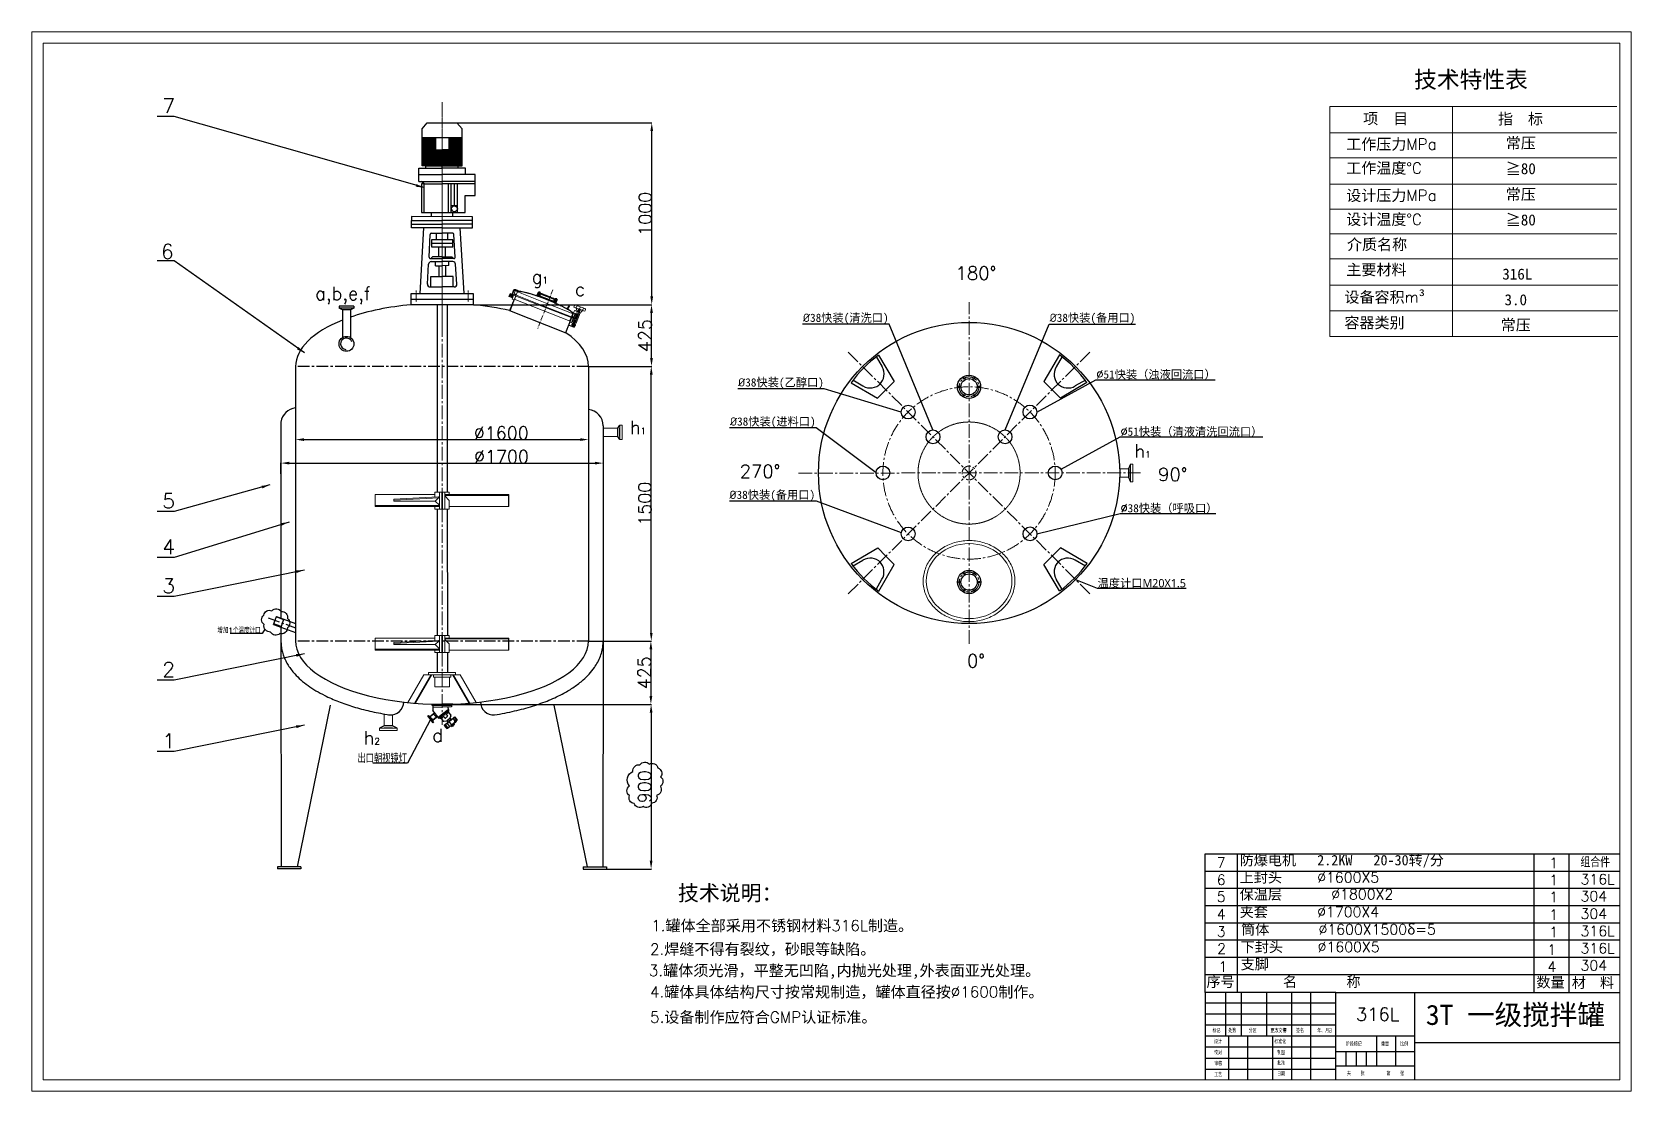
# Model space of a CAD drawing. Header units: millimetres. Extents: x 2158 to 10893, y 534 to 6317.
import ezdxf

# ---------------------------------------------------------------- set-up
doc = ezdxf.new("R2010")
doc.units = ezdxf.units.MM
doc.header["$PDMODE"] = 3
for name, pattern in [('ACAD_ISO06W100', [37.5, 24, -3, 0.5, -3, 0.5, -3, 0.5, -3]), ('CENTER2', [1.125, 0.75, -0.125, 0.125, -0.125]), ('CENTERX2', [101.6, 63.5, -12.7, 12.7, -12.7]), ('点画线', [18, 12, -2, 2, -2])]:
    doc.linetypes.add(name, pattern=pattern)
for name, color, linetype, lineweight in [('EB0', 7, 'Continuous', 35), ('shixian', 7, 'Continuous', 30), ('zhong', 1, 'CENTER2', 15), ('中心线', 1, 'CENTER2', 15), ('中心线层', 1, '点画线', 18), ('实线', 7, 'Continuous', 20), ('细实线层', 7, 'Continuous', 18)]:
    doc.layers.add(name, color=color, linetype=linetype, lineweight=lineweight)
for name, color, linetype in [('图层1', 2, 'Continuous'), ('点划线', 7, 'CENTERX2'), ('细实线', 7, 'Continuous')]:
    doc.layers.add(name, color=color, linetype=linetype)
doc.styles.get("Standard").update_dxf_attribs({"font": 'txt', "bigfont": 'gbcbig.shx'})
doc.dimstyles.new('ISO-25', dxfattribs={"dimtxt": 2.5, "dimasz": 2.5, "dimexe": 1.25, "dimexo": 0.625, "dimtad": 1, "dimtxsty": 'Standard', "dimcen": 2.5, "dimadec": 0, "dimazin": 0, "dimtfac": 1, "dimtmove": 0, "dimatfit": 3, "dimfxl": 0, "dimarcsym": 0})
pattern_1 = [(294.605025, (2215.4328, 1975.408), (0.72167718, 0.33048618), [])]

msp = doc.modelspace()

# ---------------------------------------------------------------- texts
for s, height, p in [('标记', 21.5037, (8606.719, 852.359)), ('处数', 21.5037, (8693.431, 852.65)), ('分区', 21.5037, (8804.785, 852.824)), ('更改文件', 21.5037, (8923.849, 852.228)), ('号', 21.504, (8991.743, 851.074)), ('签名', 21.5037, (9063.178, 852.534)), ('年、月、', 21.5037, (9178.948, 852.417)), ('日', 21.504, (9238.505, 852.592)), ('设计', 21.5037, (8615.437, 792.498)), ('标准化', 21.5037, (8944.501, 792.207)), ('阶段标记', 21.5037, (9335.635, 779.247)), ('重量', 21.5037, (9527.831, 779.363)), ('比例', 21.5037, (9632.618, 779.654)), ('校对', 21.5037, (8615.437, 732.288)), ('批准', 21.5037, (8959.96, 675.281)), ('制图', 21.5037, (8959.96, 732.229)), ('工艺', 21.5037, (8615.785, 611.693)), ('审核', 21.5037, (8616.425, 671.903)), ('日期', 21.5037, (8959.96, 616.825)), ('共', 21.504, (9341.35, 617.995)), ('张', 21.504, (9416.283, 617.995)), ('第', 21.504, (9556.968, 618.054)), ('张', 21.504, (9631.9, 618.054))]:
    msp.add_text(s, height=height).set_placement(p)
at = {"color": 3, "char_height": 80, "attachment_point": 1}
for s, insert in [('7', (2870.847, 5953.817)), ('6', (2863.443, 5157.488)), ('5', (2870.847, 3795.834)), ('4', (2870.847, 3545.294)), ('3', (2870.847, 3332.585)), ('2', (2870.847, 2875.114)), ('1', (2870.847, 2485.399))]:
    msp.add_mtext_dynamic_manual_height_columns(s, width=280.82444, gutter_width=12.5, heights=[0], dxfattribs=dict(at, insert=insert))
at = {"attachment_point": 1}
for s, insert, char_height, width in [('g{\\H0.48418x;1}', (4887.556, 5016.316), 72.287, 2088.30986), ('180%%d', (7203.358, 5035.901), 72.287, 2088.30986), ('a,b,e,f', (3704.65, 4925.401), 72.287, 2088.30986), ('c', (5123.762, 4947.89), 72.287, 2088.30986), ('270%%d', (6023.814, 3953.732), 72.287, 2088.30986), ('90%%d', (8309.36, 3937.35), 72.287, 2088.30986), ('0%%d', (7265.785, 2919.338), 72.287, 2088.30986), ('h{\\H0.48418x;2}', (3969.516, 2498.742), 72.287, 2088.30986), ('d', (4344.198, 2512.382), 72.287, 2088.30986), ('7', (8630.209, 1809.707), 56.474, 1631.49256), ('{\\fSimSun|b0|i0|c134|p54;防爆电机   2.2KW   20-30转/分}', (8755.294, 1822.777), 56.47424, 1631.49256), ('1', (10446.009, 1807.944), 56.474, 1631.49256), ('组合件', (10617.174, 1812.395), 56.4742, 1631.49256), ('{\\fSimSun|b0|i0|c134|p54;技术说明：}', (5686.792, 1656.957), 83.7128, 1495.91224), ('6', (8630.209, 1715.583), 56.474, 1631.49256), ('{\\fSimSun|b0|i0|c134|p54;上封头     }%%C1600X5', (8755.294, 1728.653), 56.47424, 1631.49256), ('1', (10446.009, 1713.821), 56.474, 1631.49256), ('316L', (10617.174, 1718.271), 56.4742, 1631.49256), ('5', (8630.209, 1623.277), 56.474, 1631.49256), ('{\\fSimSun|b0|i0|c134|p54;保温层       }%%C1800X2', (8755.294, 1636.347), 56.47424, 1631.49256), ('1', (10446.009, 1621.515), 56.474, 1631.49256), ('304', (10617.174, 1625.965), 56.4742, 1631.49256), ('4', (8630.209, 1527.336), 56.474, 1631.49256), ('{\\fSimSun|b0|i0|c134|p54;夹套       }%%C1700X4', (8755.294, 1540.406), 56.47424, 1631.49256), ('1', (10446.009, 1525.573), 56.474, 1631.49256), ('304', (10617.174, 1530.023), 56.4742, 1631.49256), ('1.{\\fSimSun|b0|i0|c134|p54;罐体全部采用不锈钢材料}316L{\\fSimSun|b0|i0|c134|p54;制造。}', (5540.887, 1467.264), 60.4113, 1951.57313), ('3', (8630.209, 1432.403), 56.474, 1631.49256), ('{\\fSimSun|b0|i0|c134|p54;筒体       }%%C1600X1500{\\fSimSun|b0|i0|c134|p54;δ}=5', (8762.716, 1444.791), 56.47424, 1631.49256), ('1', (10445.725, 1429.857), 56.474, 1631.49256), ('316L', (10617.174, 1435.9), 56.4742, 1631.49256), ('2.{\\fSimSun|b0|i0|c134|p54;焊缝不得有裂纹，砂眼等缺陷。}', (5534.049, 1338.585), 60.4113, 1269.59017), ('2', (8632.098, 1339.977), 56.474, 1631.49256), ('{\\fSimSun|b0|i0|c134|p54;下封头}   {\\fSimSun|b0|i0|c134|p54; }%%C1600X5', (8760.748, 1348.672), 56.47424, 1631.49256), ('1', (10436.062, 1334.623), 56.474, 1631.49256), ('316L', (10617.174, 1341.776), 56.4742, 1631.49256), ('3.{\\fSimSun|b0|i0|c134|p54;罐体须光滑，平整无凹陷,内抛光处理,外表面\\fSimSun|b0|i0|c134|p6;亚\\fSimSun|b0|i0|c134|p54;光处理。}', (5528.066, 1221.991), 60.411302, 2301.03159), ('1', (8640.416, 1241.189), 56.474, 1631.49256), ('{\\fSimSun|b0|i0|c134|p54;支脚}', (8760.748, 1254.548), 56.47424, 1631.49256), ('4', (10436.062, 1240.5), 56.474, 1631.49256), ('304', (10617.174, 1247.652), 56.4742, 1631.49256), ('{\\fSimSun|b0|i0|c134|p54;序号}', (8573.956, 1158.883), 56.47424, 1631.49256), ('{\\fSimSun|b0|i0|c134|p54;名       称}', (8992.307, 1158.661), 56.47424, 1631.49256), ('{\\fSimSun|b0|i0|c134|p54;数量}', (10376.123, 1156.076), 56.47424, 1631.49256), ('{\\fSimSun|b0|i0|c134|p54;材  料}', (10569.324, 1153.6), 56.47424, 1631.49256), ('4.{\\fSimSun|b0|i0|c134|p54;罐体具体结构尺寸按常规制造，罐体直径按}%%C1600{\\fSimSun|b0|i0|c134|p54;制作。}', (5534.165, 1104.958), 60.4113, 2300.51038), ('5.{\\fSimSun|b0|i0|c134|p54;设备制作应符合}GMP{\\fSimSun|b0|i0|c134|p54;认证标准。}', (5534.306, 967.357), 60.4113, 1272.28781), ('316L', (9390.619, 988.881), 71.6788, 993.95547)]:
    msp.add_mtext(s, dxfattribs=dict(at, insert=insert, char_height=char_height, width=width))
at = {"char_height": 72.287, "width": 2088.30986, "attachment_point": 3, "rotation": 359.9803361}
for insert in [(5512.394, 4193.256), (8268.818, 4065.188)]:
    msp.add_mtext('h{\\H0.48418x;1}', dxfattribs=dict(at, insert=insert))
at = {"layer": '图层1'}
for s, insert, char_height, attachment_point in [('{\\fISOCPEUR|b0|i0|c0|p34;%%C\\fSimSun|b0|i0|c134|p2;38快装(清洗口)}', (6837.774, 4721.695), 45, 9), ('{\\fISOCPEUR|b0|i0|c0|p34;%%C\\fSimSun|b0|i0|c134|p2;38快装(备用口)}', (7716.97, 4721.695), 45, 7), ('%%C{\\fSimSun|b0|i0|c134|p2;51快装（浊液回流口）}', (7972.529, 4418.349), 45, 7), ('{\\fISOCPEUR|b0|i0|c0|p34;%%C\\fSimSun|b0|i0|c134|p2;38快装(乙醇口)}', (6483.701, 4368.861), 45, 9), ('{\\fISOCPEUR|b0|i0|c0|p34;%%C\\fSimSun|b0|i0|c134|p2;38快装(进料口)}', (6439.188, 4155.354), 45, 9), ('%%C{\\fSimSun|b0|i0|c134|p2;51快装（清液清洗回流口）}', (8104.493, 4105.869), 45, 7), ('{\\fISOCPEUR|b0|i0|c0|p34;%%C\\fSimSun|b0|i0|c134|p2;38快装(备用口)}', (5967.986, 3754.988), 45, 7), ('%%C{\\fSimSun|b0|i0|c134|p2;38快装（呼吸口）}', (8104.493, 3687.835), 45, 7), ('{\\fMicrosoft YaHei|b0|i0|c134|p34;温度计口M20X1.5}', (7978.764, 3279.467), 45, 7), ('增加1个温度计口', (3406.777, 3033.353), 30, 9), ('出口朝视镜灯', (4206.256, 2324.578), 45, 9)]:
    msp.add_mtext(s, dxfattribs=dict(at, insert=insert, char_height=char_height, attachment_point=attachment_point))
at = {"layer": '实线'}
for s, insert, char_height, width, attachment_point in [('{\\fSimSun|b0|i0|c134|p54;技术特性表}', (9707.848, 6102.902), 91.08166, 900.814, 1), ('{\\fSimSun|b0|i0|c134|p54;\\H0.7937x;项  目}', (9552.564, 5840.855), 75.90138, 1501.35666, 5), ('{\\fSimSun|b0|i0|c134|p54;\\H0.7937x;指  标}', (10289.155, 5839.253), 75.90138, 1501.35666, 5), ('{\\fSimSun|b0|i0|c134|p2;工作压力}MPa', (9337.132, 5734.416), 60.23919, 2268.26655, 1), ('{\\fSimSun|b0|i0|c134|p54;常压}', (10290.821, 5707.441), 60.23919, 1501.35666, 5), ('{\\fSimSun|b0|i0|c134|p2;工作温度%%d}C', (9337.132, 5603.828), 60.23919, 2268.26655, 1), ('{\\fSimSun|b0|i0|c134|p0;≧80}', (10290.821, 5568.782), 60.23919, 1501.35666, 5), ('{\\fSimSun|b0|i0|c134|p2;设计压力}MPa', (9337.132, 5454.445), 60.23919, 2268.26655, 1), ('{\\fSimSun|b0|i0|c134|p54;常压}', (10290.821, 5427.47), 60.23919, 1501.35666, 5), ('{\\fSimSun|b0|i0|c134|p2;设计温度%%d}C', (9337.132, 5323.857), 60.23919, 2268.26655, 1), ('{\\fSimSun|b0|i0|c134|p0;≧80}', (10290.821, 5288.811), 60.23919, 1501.35666, 5), ('{\\fSimSun|b0|i0|c134|p54;介质名称}', (9341.322, 5186.591), 60.23919, 2268.26655, 1), ('{\\fSimSun|b0|i0|c134|p54;主要材料\\fSimSun|b0|i0|c134|p0;}', (9337.759, 5048.996), 60.23919, 2268.26655, 1), ('{\\fSimSun|b0|i0|c134|p54;316L}', (10271.723, 4994.542), 60.23919, 1501.35666, 5), ('{\\fSimSun|b0|i0|c134|p54;设备容积}m{\\fSimSun|b0|i0|c134|p0;³}', (9327.244, 4899.215), 60.23919, 2268.26655, 1), ('{\\fSimSun|b0|i0|c134|p54;3.0}', (10263.383, 4854.016), 60.23919, 1501.35666, 5), ('{\\fSimSun|b0|i0|c134|p54;容器类别}', (9327.244, 4759.23), 60.23919, 2268.26655, 1), ('{\\fSimSun|b0|i0|c134|p54;常压}', (10263.383, 4714.03), 60.23919, 1501.35666, 5), ('{\\fSimSun|b0|i0|c134|p2;3T 一级搅拌罐}', (9772.536, 1004.941), 110.29608, 23139.06739, 1)]:
    msp.add_mtext(s, dxfattribs=dict(at, insert=insert, char_height=char_height, width=width, attachment_point=attachment_point))

# ---------------------------------------------------------------- blocks, each defined once
blk = doc.blocks.new('*D4')
at = {"color": 0, "lineweight": -2, "transparency": 16777216}
for p, q in [((3518.3, 3904.2), (3518.3, 3963.8)), ((3563.3, 3962.6), (5233.3, 3962.6)), ((5278.3, 3963.2), (5278.3, 3963.8))]:
    blk.add_line(p, q, dxfattribs=at)
at = {"color": 0, "transparency": 16777216}
for points in [[(3563.3, 3970.1), (3563.3, 3955.1), (3518.3, 3962.6)], [(5233.3, 3970.1), (5233.3, 3955.1), (5278.3, 3962.6)]]:
    blk.add_solid(points, dxfattribs=at)
at = {"layer": 'Defpoints', "color": 0, "transparency": 16777216}
for p in [(5278.3, 3962.6), (5278.3, 3962.6), (3518.3, 3903.6)]:
    blk.add_point(p, dxfattribs=at)
at = {"color": 0, "transparency": 16777216, "insert": (4722.9, 3998.2), "char_height": 70, "attachment_point": 5}
blk.add_mtext('%%C1700', dxfattribs=at)
blk = doc.blocks.new('*D5')
at = {"color": 0, "lineweight": -2, "transparency": 16777216}
for p, q in [((3598.2, 4181.8), (3598.2, 4089.8)), ((5198.2, 4181.9), (5198.2, 4089.8)), ((3643.2, 4091), (5153.2, 4091))]:
    blk.add_line(p, q, dxfattribs=at)
at = {"color": 0, "transparency": 16777216}
for points in [[(3643.2, 4098.5), (3643.2, 4083.5), (3598.2, 4091)], [(5153.2, 4098.5), (5153.2, 4083.5), (5198.2, 4091)]]:
    blk.add_solid(points, dxfattribs=at)
at = {"layer": 'Defpoints', "color": 0, "transparency": 16777216}
for p in [(3598.2, 4182.4), (5198.2, 4182.5), (5198.2, 4091)]:
    blk.add_point(p, dxfattribs=at)
at = {"color": 0, "transparency": 16777216, "insert": (4721.6, 4126.7), "char_height": 70, "attachment_point": 5}
blk.add_mtext('%%C1600', dxfattribs=at)
blk = doc.blocks.new('*D6')
at = {"color": 0, "lineweight": -2, "transparency": 16777216}
for p, q in [((5198.9, 4490.7), (5542.3, 4490.7)), ((5541.1, 3035.7), (5541.1, 4445.7)), ((5278.9, 2990.7), (5542.3, 2990.7))]:
    blk.add_line(p, q, dxfattribs=at)
at = {"color": 0, "transparency": 16777216}
for points in [[(5533.6, 4445.7), (5548.6, 4445.7), (5541.1, 4490.7)], [(5533.6, 3035.7), (5548.6, 3035.7), (5541.1, 2990.7)]]:
    blk.add_solid(points, dxfattribs=at)
at = {"layer": 'Defpoints', "color": 0, "transparency": 16777216}
for p in [(5198.2, 4490.7), (5541.1, 4490.7), (5278.3, 2990.7)]:
    blk.add_point(p, dxfattribs=at)
at = {"color": 0, "transparency": 16777216, "insert": (5505.5, 3740.7), "char_height": 70, "attachment_point": 5, "rotation": 90}
blk.add_mtext('1500', dxfattribs=at)
blk = doc.blocks.new('*D7')
at = {"color": 0, "lineweight": -2, "transparency": 16777216}
for p, q in [((5198.9, 2990.7), (5540.2, 2990.7)), ((5539, 2945.7), (5539, 2690)), ((4422.5, 2645), (5540.2, 2645))]:
    blk.add_line(p, q, dxfattribs=at)
at = {"color": 0, "transparency": 16777216}
for points in [[(5531.5, 2945.7), (5546.5, 2945.7), (5539, 2990.7)], [(5531.5, 2690), (5546.5, 2690), (5539, 2645)]]:
    blk.add_solid(points, dxfattribs=at)
at = {"layer": 'Defpoints', "color": 0, "transparency": 16777216}
for p in [(5198.3, 2990.7), (4421.9, 2645), (5539, 2645)]:
    blk.add_point(p, dxfattribs=at)
at = {"color": 0, "transparency": 16777216, "insert": (5503.4, 2817.8), "char_height": 70, "attachment_point": 5, "rotation": 90}
blk.add_mtext('425', dxfattribs=at)
blk = doc.blocks.new('*D8')
at = {"color": 0, "lineweight": -2, "transparency": 16777216}
for p, q in [((4423.1, 2645), (5541.5, 2645)), ((5540.2, 2600), (5540.2, 1790.9)), ((5297.1, 1745.9), (5541.5, 1745.9))]:
    blk.add_line(p, q, dxfattribs=at)
at = {"color": 0, "transparency": 16777216}
for points in [[(5532.7, 2600), (5547.7, 2600), (5540.2, 2645)], [(5532.7, 1790.9), (5547.7, 1790.9), (5540.2, 1745.9)]]:
    blk.add_solid(points, dxfattribs=at)
at = {"layer": 'Defpoints', "color": 0, "transparency": 16777216}
for p in [(4422.5, 2645), (5296.5, 1745.9), (5540.2, 1745.9)]:
    blk.add_point(p, dxfattribs=at)
at = {"color": 0, "transparency": 16777216, "insert": (5504.6, 2195.5), "char_height": 70, "attachment_point": 5, "rotation": 90}
blk.add_mtext('900', dxfattribs=at)
blk = doc.blocks.new('*D9')
at = {"color": 0, "lineweight": -2, "transparency": 16777216}
for p, q in [((4569.4, 4827.5), (5543.6, 4827.5)), ((5542.3, 4535.7), (5542.3, 4782.5)), ((5198.9, 4490.7), (5543.6, 4490.7))]:
    blk.add_line(p, q, dxfattribs=at)
at = {"color": 0, "transparency": 16777216}
for points in [[(5534.8, 4782.5), (5549.8, 4782.5), (5542.3, 4827.5)], [(5534.8, 4535.7), (5549.8, 4535.7), (5542.3, 4490.7)]]:
    blk.add_solid(points, dxfattribs=at)
at = {"layer": 'Defpoints', "color": 0, "transparency": 16777216}
for p in [(4568.8, 4827.5), (5542.3, 4827.5), (5198.2, 4490.7)]:
    blk.add_point(p, dxfattribs=at)
at = {"color": 0, "transparency": 16777216, "insert": (5506.7, 4659.1), "char_height": 70, "attachment_point": 5, "rotation": 90}
blk.add_mtext('425', dxfattribs=at)
blk = doc.blocks.new('*D10')
at = {"color": 0, "lineweight": -2, "transparency": 16777216}
for p, q in [((4479.6, 5820.8), (5544.8, 5820.8)), ((5543.6, 4872.5), (5543.6, 5775.8)), ((4570, 4827.5), (5544.8, 4827.5))]:
    blk.add_line(p, q, dxfattribs=at)
at = {"color": 0, "transparency": 16777216}
for points in [[(5536.1, 5775.8), (5551.1, 5775.8), (5543.6, 5820.8)], [(5536.1, 4872.5), (5551.1, 4872.5), (5543.6, 4827.5)]]:
    blk.add_solid(points, dxfattribs=at)
at = {"layer": 'Defpoints', "color": 0, "transparency": 16777216}
for p in [(4479, 5820.8), (5543.6, 5820.8), (4569.4, 4827.5)]:
    blk.add_point(p, dxfattribs=at)
at = {"color": 0, "transparency": 16777216, "insert": (5508, 5324.1), "char_height": 70, "attachment_point": 5, "rotation": 90}
blk.add_mtext('1000', dxfattribs=at)
blk = doc.blocks.new('A$C515A5597')
at = {"linetype": 'ByBlock'}
h = blk.add_hatch(dxfattribs=at)
h.set_pattern_fill('ANSI31', color=0, scale=0.25, angle=-110.39497, style=0)
h.set_pattern_definition(pattern_1)
edge = h.paths.add_edge_path()
edge.add_line((2.7, 180), (4.3, 178.5))
edge.add_line((4.3, 178.5), (24, 199.6))
edge.add_spline(control_points=[(24, 199.6), (24, 199.6), (23.5, 200.2), (22.8, 200.6), (22.2, 201)], knot_values=[66.304817, 66.304817, 66.304817, 66.304817, 66.606782, 70.531321, 70.531321, 70.531321, 70.531321], degree=3, periodic=0)
edge.add_line((22.2, 201), (2.7, 180))
h = blk.add_hatch(color=0, dxfattribs=at)
h.paths.add_polyline_path([(66.3, 180.1), (68.8, 177.8), (76.6, 186.1), (74.1, 188.5)])
h.paths.add_polyline_path([(102.7, 219.2), (105.2, 216.8), (113.1, 225.2), (110.6, 227.5)])
h = blk.add_hatch(dxfattribs=at)
h.set_pattern_fill('ANSI31', color=0, scale=0.25, angle=-110.39497, style=0)
h.set_pattern_definition(pattern_1)
edge = h.paths.add_edge_path()
edge.add_line((23.2, 160.9), (24.8, 159.4))
edge.add_line((24.8, 159.4), (46.5, 182.6))
edge.add_spline(control_points=[(46.5, 182.6), (45.5, 182.6), (44.4, 182.5), (43.4, 182.6)], knot_values=[8.507226, 8.507226, 8.507226, 8.507226, 13.943445, 13.943445, 13.943445, 13.943445], degree=3, periodic=0)
edge.add_line((43.4, 182.6), (23.2, 160.9))
at = {"color": 0, "linetype": 'ByBlock'}
for p, q in [((28.7, 207.9), (2.7, 180)), ((127.8, 275.5), (3.4, 254.9)), ((4, 251.4), (128.3, 272.4)), ((24, 199.6), (4.3, 178.5)), ((10.8, 249.1), (122.7, 268.1)), ((124.6, 256.9), (12.6, 238)), ((60.9, 177.8), (15.7, 220)), ((54.2, 184), (105.8, 239.3)), ((57.6, 180.9), (109.1, 236.2)), ((112.5, 233), (60.9, 177.8)), ((77.3, 195.4), (66.9, 184.3)), ((70.8, 201.7), (74.1, 198.6)), ((93.1, 185), (81.8, 195.6)), ((89.3, 221.6), (92.6, 218.5)), ((96, 215.5), (106.4, 226.6)), ((96.2, 210.9), (107.5, 200.4)), ((96.7, 138.5), (154.1, 200)), ((107.6, 195.9), (97.7, 185.2)), ((110.6, 227.5), (102.7, 219.2)), ((103.4, 253.3), (105.8, 239.3)), ((105.2, 216.8), (113.1, 225.2)), ((105.8, 239.3), (112.5, 233)), ((112.1, 221.3), (126.9, 207.5)), ((128, 203.3), (123.7, 187.1)), ((142.2, 189.5), (148, 195.8)), ((149.2, 195.8), (162.8, 183)), ((167.5, 187.5), (154.1, 200)), ((2.7, 180), (24.8, 159.4)), ((43.4, 182.6), (23.2, 160.9)), ((50.8, 187.2), (24.8, 159.4)), ((66.3, 180.1), (74.1, 188.5)), ((76.6, 186.1), (68.8, 177.8)), ((72.6, 178.9), (87.4, 165.1)), ((91.6, 164.3), (107.5, 169.8)), ((96.1, 140.2), (105, 149.7)), ((96.2, 139), (109.8, 126.3)), ((101.6, 143.8), (115, 131.2)), ((106.1, 149.7), (106.7, 149.2)), ((107.5, 169.8), (114.9, 177.7)), ((107.5, 169.8), (116.2, 161.6)), ((111.3, 156.4), (120.7, 166.4)), ((111.3, 155.3), (125, 142.5)), ((114.9, 177.7), (124.3, 168.9)), ((116.2, 179.2), (123.7, 187.1)), ((116.2, 179.2), (125.7, 170.4)), ((123.6, 129.3), (121.1, 126.7)), ((121.8, 166.5), (135.5, 153.7)), ((138.2, 183.8), (121.9, 166.3)), ((123.5, 131.5), (131.9, 140.5)), ((123.6, 129.3), (131, 137.3)), ((123.7, 187.1), (133.1, 178.3)), ((136.3, 142.9), (146.8, 154.1)), ((142.6, 138.7), (137.2, 143.8)), ((138.2, 183.8), (138.6, 183.4)), ((141.9, 139.4), (156.3, 154.9)), ((142.2, 188.3), (155.9, 175.6)), ((142.3, 151.7), (158.4, 168.9)), ((157.1, 154.2), (142.6, 138.7)), ((157.1, 154.2), (151.9, 159)), ((156.3, 164.3), (163.2, 171.7)), ((165.3, 176.3), (167.8, 179))]:
    blk.add_line(p, q, dxfattribs=at)
at = {"color": 0}
for p, q in [((3.4, 254.9), (4, 251.4)), ((4, 251.4), (10.8, 249.1)), ((10.8, 249.1), (15.7, 220)), ((128.3, 272.4), (122.7, 268.1)), ((122.7, 268.1), (124.6, 256.9)), ((127.8, 275.5), (128.3, 272.4))]:
    blk.add_line(p, q, dxfattribs=at)
for p, q in [((-8.3, 185), (-10.8, 182.3)), ((28, 146.1), (-10.8, 182.3)), ((-8.3, 185), (2.7, 180)), ((-8.3, 185), (30.6, 148.8)), ((13.7, 169.7), (24.8, 159.4)), ((30.6, 148.8), (24.8, 159.4)), ((30.6, 148.8), (28, 146.1))]:
    blk.add_line(p, q)
at = {"color": 0, "linetype": 'ByBlock'}
for points in [[(108.1, 216.9), (113.2, 222.4, 0.414214), (113.1, 225.2), (108.8, 229.2), (101, 220.8), (105.2, 216.8, 0.414214)], [(76.7, 183.3), (71.6, 177.9, -0.414214), (68.8, 177.8), (64.5, 181.7), (72.4, 190.1), (76.6, 186.1, -0.414214)]]:
    blk.add_lwpolyline(points, format="xyb", close=True, dxfattribs=at)
blk.add_lwpolyline([(153.5, 145.6), (151.1, 143), (148.7, 145.2), (151.1, 147.8)], close=True, dxfattribs=at)
blk.add_circle((90.4, 201.9), 1.2, dxfattribs=at)
for centre, radius, start, end in [((79.7, 193.2), 3.2, 46.96479, 136.96479), ((98.4, 213.3), 3.2, 136.96479, 226.96479), ((105.3, 198.1), 3.2, 316.96479, 46.96479), ((124.2, 204.6), 4, 342.34061, 46.96479), ((148.6, 195.2), 0.8, 46.96479, 136.96479), ((90.1, 168.1), 4, 226.96479, 291.58898), ((95.3, 187.4), 3.2, 226.96479, 316.96479), ((96.7, 139.6), 0.8, 136.96479, 226.96479), ((105.6, 149.1), 0.8, 46.96479, 136.96479), ((115.3, 132.1), 8, 226.96479, 316.96479), ((111.9, 155.9), 0.8, 136.96479, 226.96479), ((119.1, 135.6), 6, 226.96479, 316.96479), ((121.3, 165.9), 0.8, 46.96479, 136.96479), ((117.8, 134.8), 8, 316.96479, 353.81273), ((130.5, 148.4), 8, 226.96479, 316.96479), ((128, 139.5), 3.83, 323.68987, 11.8357), ((140.9, 159.6), 8, 226.96479, 316.96479), ((142.8, 188.9), 0.8, 136.96479, 226.96479), ((143.7, 156.4), 3.83, 323.68987, 11.8357), ((153.3, 160.5), 2, 136.96479, 226.96479), ((150.4, 169.7), 8, 280.11686, 316.96479), ((150.4, 169.7), 8, 316.96479, 46.96479), ((157.4, 177.2), 8, 316.96479, 46.96479), ((163.4, 183.1), 6, 316.96479, 46.96479)]:
    blk.add_arc(centre, radius, start, end, dxfattribs=at)
blk.add_open_spline([(46.5, 182.6), (44.8, 182.6), (39.4, 181.9), (35.9, 189.8), (27.6, 192.8), (25.4, 198.7), (22.8, 200.6), (22.2, 201)], degree=3, knots=[8.507226, 8.507226, 8.507226, 8.507226, 17.7833, 34.239815, 53.170281, 66.606782, 70.531321, 70.531321, 70.531321, 70.531321], dxfattribs=at)

# ---------------------------------------------------------------- dimensions: what is measured, and where the dimension line sits
at = {"color": 3}
for base, p1, p2, text, picture, middle in [((5543.581, 5820.817), (4569.419, 4827.483), (4479.005, 5820.817), '1000', '*D10', (5507.956, 5324.15)), ((5542.331, 4827.483), (5198.228, 4490.675), (4568.794, 4827.483), '425', '*D9', (5506.706, 4659.079)), ((5541.081, 4490.675), (5278.319, 2990.676), (5198.228, 4490.675), '1500', '*D6', (5505.456, 3740.676)), ((5538.997, 2645.014), (5198.319, 2990.671), (4421.867, 2645.014), '425', '*D7', (5503.372, 2817.843)), ((5540.247, 1745.941), (4422.492, 2645.014), (5296.518, 1745.941), '900', '*D8', (5504.622, 2195.477))]:
    dim = msp.add_linear_dim(base=base, p1=p1, p2=p2, angle=90, text=text, dimstyle='ISO-25', override={"dimtxt": 70, "dimasz": 45, "dimfxl": 2}, dxfattribs=at)
    dim.commit()
    dim.dimension.update_dxf_attribs({"geometry": picture, "text_midpoint": middle})
for base, p1, p2, text, picture, middle in [((5198.247, 4091.045), (3598.246, 4182.385), (5198.247, 4182.482), '%%C1600', '*D5', (4721.57, 4091.045)), ((5278.26, 3962.598), (3518.264, 3903.561), (5278.26, 3962.598), '%%C1700', '*D4', (4722.889, 3962.598))]:
    dim = msp.add_linear_dim(base=base, p1=p1, p2=p2, text=text, dimstyle='ISO-25', override={"dimtxt": 70, "dimasz": 45, "dimfxl": 2}, dxfattribs=at)
    dim.commit()
    dim.dimension.update_dxf_attribs({"geometry": picture, "text_midpoint": middle, "dimtype": 160})

# ---------------------------------------------------------------- hatches: boundary and pattern name
at = {"lineweight": 20}
h = msp.add_hatch(dxfattribs=at)
h.set_pattern_fill('ANSI31', color=0, scale=0.648, angle=-21.4011361, style=0)
h.set_pattern_definition([(23.598864, (-488.3482, 5139.8727), (-0.8236407, 1.885341), [])])
h.paths.add_polyline_path([(4927.813, 4894.277), (4926.957, 4894.613), (4922.733, 4896.269), (4919.777, 4888.727), (4924.858, 4886.736)])
h.paths.add_polyline_path([(4936.042, 4885.832), (4936.929, 4888.095), (4942.585, 4885.878), (4944.47, 4885.139), (4944.854, 4886.118), (4943.133, 4888.273), (4932.735, 4892.349), (4929.779, 4884.807), (4934.86, 4882.816)])
h.paths.add_polyline_path([(5018.311, 4858.81), (5017.454, 4859.145), (5007.913, 4862.885), (5005.186, 4862.473), (5004.802, 4861.494), (5006.688, 4860.755), (5012.344, 4858.538), (5011.457, 4856.276), (5010.275, 4853.259), (5015.355, 4851.268)])
h.paths.add_polyline_path([(5028.313, 4854.89), (5023.233, 4856.881), (5020.277, 4849.339), (5025.358, 4847.348)])
h = msp.add_hatch(dxfattribs=at)
h.set_pattern_fill('ANSI31', color=0, scale=0.2025, angle=-21.4011361, style=0)
h.set_pattern_definition([(23.59886, (4468.7586, 4580.5449), (-0.2573877, 0.5891691), [])])
h.paths.add_polyline_path([(4768.949, 4875.199), (4765.178, 4876.677), (4763.7, 4872.907), (4767.471, 4871.429)])
h = msp.add_hatch(dxfattribs=at)
h.set_pattern_fill('ANSI31', color=0, scale=0.405, angle=68.5988639, style=0)
h.set_pattern_definition([(113.59886, (4468.7586, 4580.5449), (-1.178338, -0.5147754), [])])
h.paths.add_polyline_path([(4779.405, 4879.802, 0.41421356), (4774.156, 4877.509), (4777.927, 4876.031)])
h.paths.add_polyline_path([(4779.405, 4879.802), (4777.927, 4876.031), (4781.698, 4874.553, 0.41421356)])
h.paths.add_polyline_path([(4781.698, 4874.553), (4777.927, 4876.031), (4776.449, 4872.26, 0.41421356)])
h.paths.add_polyline_path([(4777.927, 4876.031), (4774.156, 4877.509, 0.41421356), (4776.449, 4872.26)])
h = msp.add_hatch(dxfattribs=at)
h.set_pattern_fill('ANSI31', color=0, scale=0.648, angle=68.5988639, style=0)
h.set_pattern_definition([(113.598864, (-488.3482, 5139.8727), (-1.885341, -0.8236407), [])])
h.paths.add_polyline_path([(4932.495, 4876.783), (4933.678, 4879.799), (4928.408, 4881.864), (4926.929, 4878.089), (4926.633, 4877.335), (4925.453, 4874.323), (4938.263, 4869.302), (4939.15, 4871.565), (4931.609, 4874.52)])
h.paths.add_polyline_path([(4923.271, 4882.133), (4923.864, 4883.645), (4918.595, 4885.711), (4915.639, 4878.169), (4920.908, 4876.104), (4922.089, 4879.116)])
h.paths.add_polyline_path([(4922.84, 4878.827), (4922.384, 4879.87), (4922.089, 4879.116), (4920.908, 4876.104), (4921.658, 4875.81)])
h.paths.add_polyline_path([(4926.633, 4877.335), (4926.929, 4878.089), (4925.885, 4877.633), (4924.703, 4874.617), (4925.453, 4874.323)])
h.paths.add_polyline_path([(5012.587, 4843.648), (5013.769, 4846.665), (5014.362, 4848.178), (5009.093, 4850.243), (5008.501, 4848.734), (5007.024, 4844.964), (4999.482, 4847.919), (4998.595, 4845.657), (5011.406, 4840.636)])
h.paths.add_polyline_path([(5013.338, 4843.359), (5012.882, 4844.403), (5012.587, 4843.648), (5011.406, 4840.636), (5012.156, 4840.342)])
h.paths.add_polyline_path([(5017.131, 4841.867), (5017.427, 4842.621), (5016.383, 4842.166), (5015.201, 4839.149), (5015.951, 4838.855)])
h.paths.add_polyline_path([(5024.176, 4844.331), (5018.906, 4846.397), (5017.427, 4842.621), (5017.131, 4841.867), (5015.951, 4838.855), (5021.22, 4836.79)])
h = msp.add_hatch(dxfattribs=at)
h.set_pattern_fill('ANSI37', color=0, scale=0.405, angle=-21.4011361, style=0)
h.set_pattern_definition([(23.598864, (-488.3482, 5139.8727), (-0.51477545, 1.17833813), []), (113.598864, (-488.3482, 5139.8727), (-1.17833813, -0.51477545), [])])
h.paths.add_polyline_path([(4944.47, 4885.139), (4942.585, 4885.878), (4936.929, 4888.095), (4936.042, 4885.832), (4943.584, 4882.877)])
h.paths.add_polyline_path([(4940.037, 4873.827), (4932.495, 4876.783), (4931.609, 4874.52), (4939.15, 4871.565)])
h.paths.add_polyline_path([(5007.91, 4847.226), (5000.369, 4850.182), (4999.482, 4847.919), (5007.024, 4844.964)])
h.paths.add_polyline_path([(5012.344, 4858.538), (5006.688, 4860.755), (5004.802, 4861.494), (5003.916, 4859.232), (5011.457, 4856.276)])
h = msp.add_hatch(dxfattribs=at)
h.set_pattern_fill('ANSI31', color=0, scale=0.6885, angle=-21.4011361, style=0)
h.set_pattern_definition([(23.598864, (1312.9793, 5026.204), (-0.8751183, 2.0031748), [])])
h.paths.add_polyline_path([(5145.651, 4804.47), (5143.086, 4805.475), (5137.057, 4790.09), (5139.621, 4789.085), (5143.336, 4798.563)])
h.paths.add_polyline_path([(5149.49, 4796.152), (5145.775, 4786.673), (5148.339, 4785.669), (5154.369, 4801.053), (5151.804, 4802.058)])

# ---------------------------------------------------------------- linework, layer by layer
at = {"color": 0}
for p, q in [((4289.245, 5787.874), (4317.771, 5820.817)), ((4289.245, 5740.304), (4289.245, 5787.874)), ((4317.771, 5820.817), (4479.005, 5820.817)), ((4507.531, 5787.874), (4479.005, 5820.817)), ((4507.531, 5740.304), (4507.531, 5787.874)), ((4289.245, 5740.304), (4507.531, 5740.304)), ((4289.245, 5585.74), (4289.245, 5740.304)), ((4293.384, 5585.74), (4293.384, 5740.304)), ((4293.641, 5585.74), (4293.641, 5740.304)), ((4293.898, 5585.74), (4293.898, 5740.304)), ((4300.909, 5585.74), (4300.909, 5740.304)), ((4301.166, 5585.74), (4301.166, 5740.304)), ((4301.423, 5585.74), (4301.423, 5740.304)), ((4308.435, 5585.74), (4308.435, 5740.304)), ((4308.692, 5585.74), (4308.692, 5740.304)), ((4308.949, 5585.74), (4308.949, 5740.304)), ((4315.96, 5585.74), (4315.96, 5740.304)), ((4316.217, 5585.74), (4316.217, 5740.304)), ((4316.475, 5585.74), (4316.475, 5740.304)), ((4323.486, 5585.74), (4323.486, 5740.304)), ((4323.743, 5585.74), (4323.743, 5740.304)), ((4324, 5585.74), (4324, 5740.304)), ((4331.011, 5585.74), (4331.011, 5740.304)), ((4331.268, 5585.74), (4331.268, 5740.304)), ((4331.526, 5585.74), (4331.526, 5740.304)), ((4338.537, 5585.74), (4338.537, 5740.304)), ((4338.794, 5585.74), (4338.794, 5740.304)), ((4339.051, 5585.74), (4339.051, 5740.304)), ((4346.062, 5585.74), (4346.062, 5740.304)), ((4346.319, 5585.74), (4346.319, 5740.304)), ((4346.577, 5585.74), (4346.577, 5740.304)), ((4353.588, 5585.74), (4353.588, 5740.304)), ((4353.845, 5585.74), (4353.845, 5740.304)), ((4354.102, 5585.74), (4354.102, 5740.304)), ((4361.113, 5585.74), (4361.113, 5740.304)), ((4361.371, 5585.74), (4361.371, 5740.304)), ((4361.628, 5585.74), (4361.628, 5740.304)), ((4361.837, 5740.304), (4361.837, 5673.914)), ((4434.939, 5740.304), (4434.939, 5673.914)), ((4436.369, 5585.74), (4436.369, 5740.304)), ((4436.626, 5585.74), (4436.626, 5740.304)), ((4436.883, 5585.74), (4436.883, 5740.304)), ((4443.894, 5585.74), (4443.894, 5740.304)), ((4444.151, 5585.74), (4444.151, 5740.304)), ((4444.409, 5585.74), (4444.409, 5740.304)), ((4451.42, 5585.74), (4451.42, 5740.304)), ((4451.677, 5585.74), (4451.677, 5740.304)), ((4451.934, 5585.74), (4451.934, 5740.304)), ((4458.945, 5585.74), (4458.945, 5740.304)), ((4459.202, 5585.74), (4459.202, 5740.304)), ((4459.46, 5585.74), (4459.46, 5740.304)), ((4466.471, 5585.74), (4466.471, 5740.304)), ((4466.728, 5585.74), (4466.728, 5740.304)), ((4466.985, 5585.74), (4466.985, 5740.304)), ((4473.996, 5585.74), (4473.996, 5740.304)), ((4474.253, 5585.74), (4474.253, 5740.304)), ((4474.511, 5585.74), (4474.511, 5740.304)), ((4481.522, 5585.74), (4481.522, 5740.304)), ((4481.779, 5585.74), (4481.779, 5740.304)), ((4482.036, 5585.74), (4482.036, 5740.304)), ((4489.047, 5585.74), (4489.047, 5740.304)), ((4489.305, 5585.74), (4489.305, 5740.304)), ((4489.562, 5585.74), (4489.562, 5740.304)), ((4496.573, 5585.74), (4496.573, 5740.304)), ((4496.83, 5585.74), (4496.83, 5740.304)), ((4497.087, 5585.74), (4497.087, 5740.304)), ((4504.098, 5585.74), (4504.098, 5740.304)), ((4504.356, 5585.74), (4504.356, 5740.304)), ((4504.613, 5585.74), (4504.613, 5740.304)), ((4507.531, 5585.74), (4507.531, 5740.304)), ((4361.837, 5673.914), (4398.388, 5673.914)), ((4368.639, 5585.74), (4368.639, 5673.914)), ((4368.896, 5585.74), (4368.896, 5673.914)), ((4369.153, 5585.74), (4369.153, 5673.914)), ((4376.164, 5585.74), (4376.164, 5673.914)), ((4376.422, 5585.74), (4376.422, 5673.914)), ((4376.679, 5585.74), (4376.679, 5673.914)), ((4383.69, 5585.74), (4383.69, 5673.914)), ((4383.947, 5585.74), (4383.947, 5673.914)), ((4384.204, 5585.74), (4384.204, 5673.914)), ((4391.215, 5585.74), (4391.215, 5673.914)), ((4391.473, 5585.74), (4391.473, 5673.914)), ((4391.73, 5585.74), (4391.73, 5673.914)), ((4434.939, 5673.914), (4398.388, 5673.914)), ((4398.741, 5573.198), (4398.741, 5673.914)), ((4398.998, 5573.198), (4398.998, 5673.914)), ((4399.255, 5573.198), (4399.255, 5673.914)), ((4406.266, 5585.74), (4406.266, 5673.914)), ((4406.524, 5585.74), (4406.524, 5673.914)), ((4406.781, 5585.74), (4406.781, 5673.914)), ((4413.792, 5585.74), (4413.792, 5673.914)), ((4414.049, 5585.74), (4414.049, 5673.914)), ((4414.306, 5585.74), (4414.306, 5673.914)), ((4421.318, 5585.74), (4421.318, 5673.914)), ((4421.575, 5585.74), (4421.575, 5673.914)), ((4421.832, 5585.74), (4421.832, 5673.914)), ((4428.843, 5585.74), (4428.843, 5673.914)), ((4429.1, 5585.74), (4429.1, 5673.914)), ((4429.357, 5585.74), (4429.357, 5673.914)), ((4270.964, 5500.451), (4270.964, 5573.198)), ((4270.964, 5573.198), (4398.388, 5573.198)), ((4270.964, 5538.079), (4398.388, 5538.079)), ((4310.396, 5585.74), (4289.245, 5585.74)), ((4310.396, 5585.74), (4486.38, 5585.74)), ((4310.396, 5573.198), (4310.396, 5585.74)), ((4525.812, 5573.198), (4398.388, 5573.198)), ((4578.37, 5538.079), (4398.388, 5538.079)), ((4486.38, 5573.198), (4486.38, 5585.74)), ((4486.38, 5585.74), (4507.531, 5585.74)), ((4525.812, 5538.079), (4525.812, 5573.198)), ((4578.37, 5500.451), (4578.37, 5538.079)), ((4270.964, 5500.451), (4398.388, 5500.451)), ((4299.847, 5487.908), (4286.68, 5500.451)), ((4286.68, 5487.908), (4286.68, 5331.267)), ((4299.847, 5487.908), (4286.68, 5487.908)), ((4299.847, 5331.267), (4299.847, 5487.908)), ((4299.847, 5487.908), (4398.388, 5487.908)), ((4578.37, 5500.451), (4398.388, 5500.451)), ((4578.37, 5487.908), (4398.388, 5487.908)), ((4433.568, 5331.267), (4433.568, 5487.908)), ((4448.203, 5331.267), (4448.203, 5487.908)), ((4465.765, 5367.488), (4465.765, 5487.908)), ((4481.864, 5331.267), (4481.864, 5487.908)), ((4525, 5331.267), (4525, 5424.432)), ((4525, 5424.432), (4578.37, 5424.432)), ((4578.37, 5487.908), (4578.37, 5500.451)), ((4578.37, 5424.432), (4578.37, 5487.908)), ((4286.68, 5331.267), (4299.847, 5331.267)), ((4299.847, 5331.267), (4456.624, 5331.267)), ((4340.153, 5307.919), (4340.153, 5331.267)), ((4448.203, 5369.32), (4481.864, 5369.32)), ((4456.624, 5307.919), (4456.624, 5331.267)), ((4456.624, 5331.267), (4525, 5331.267)), ((4465.765, 5331.267), (4465.765, 5335.291)), ((4565.273, 5307.425), (4231.265, 5308.944)), ((4231.265, 5308.944), (4231.545, 5288.085)), ((4565.273, 5288.085), (4565.273, 5307.425))]:
    msp.add_line(p, q, dxfattribs=at)
at = {"color": 0, "lineweight": 20}
for p, q in [((4784.022, 4897.132), (4778.288, 4882.501)), ((4782.058, 4881.023), (4787.792, 4895.654)), ((4786.977, 4904.673), (4784.022, 4897.132)), ((4790.748, 4903.195), (4787.792, 4895.654)), ((4799.557, 4906.703), (4790.691, 4884.078)), ((4811.912, 4901.861), (4799.557, 4906.703)), ((4799.557, 4906.703), (4811.912, 4901.861)), ((4813.102, 4905.744), (4800.624, 4910.635)), ((4801.82, 4905.816), (4802.737, 4903.717)), ((4802.737, 4903.717), (4809.052, 4901.241)), ((4810.512, 4899.137), (4802.757, 4879.349)), ((4806.08, 4898.927), (4807.262, 4901.943)), ((4960.68, 4838.336), (4806.08, 4898.927)), ((4811.912, 4901.861), (4813.384, 4905.618)), ((4922.733, 4896.269), (4919.777, 4888.727)), ((4922.384, 4879.87), (4928.109, 4894.476)), ((4928.002, 4894.204), (4922.733, 4896.269)), ((4922.84, 4878.827), (4928.351, 4892.887)), ((4924.858, 4886.736), (4927.813, 4894.277)), ((4925.885, 4877.633), (4931.396, 4891.694)), ((4926.183, 4895.231), (4927.135, 4897.662)), ((4927.063, 4894.886), (4926.183, 4895.231)), ((4926.183, 4895.231), (4934.579, 4891.94)), ((4926.929, 4878.089), (4932.653, 4892.695)), ((4926.957, 4894.613), (4927.063, 4894.886)), ((4926.957, 4894.613), (4928.002, 4894.204)), ((4927.601, 4893.181), (4932.146, 4891.4)), ((4928.282, 4894.408), (4929.235, 4896.839)), ((4929.779, 4884.807), (4932.735, 4892.349)), ((4932.48, 4892.763), (4933.433, 4895.194)), ((4975.523, 4875.579), (4932.546, 4892.422)), ((4932.546, 4892.422), (4933.592, 4892.013)), ((4933.592, 4892.013), (4933.698, 4892.285)), ((4933.698, 4892.285), (4934.579, 4891.94)), ((4934.579, 4891.94), (4935.532, 4894.371)), ((4763.7, 4872.907), (4769.612, 4887.989)), ((4763.7, 4872.907), (4765.474, 4877.431)), ((4783.301, 4865.225), (4763.7, 4872.907)), ((4765.178, 4876.677), (4768.949, 4875.199)), ((4767.218, 4795.329), (4791.628, 4857.611)), ((4773.382, 4886.512), (4767.471, 4871.429)), ((4801.279, 4875.578), (4769.48, 4794.442)), ((4769.612, 4887.989), (4773.382, 4886.512)), ((4778.997, 4884.311), (4769.612, 4887.989)), ((4778.601, 4883.3), (4777.418, 4882.491)), ((4778.406, 4882.803), (4782.177, 4881.325)), ((4789.213, 4880.307), (4780.346, 4857.683)), ((4780.346, 4857.683), (4790.15, 4853.841)), ((4782.372, 4881.822), (4782.689, 4880.425)), ((4789.213, 4880.307), (4782.768, 4882.833)), ((4789.213, 4880.307), (4783.301, 4865.225)), ((4789.213, 4880.307), (4952.109, 4816.465)), ((4794.461, 4882.6), (4790.691, 4884.078)), ((4795.072, 4859.741), (4791.628, 4857.611)), ((4791.628, 4857.611), (4944.72, 4797.612)), ((4794.461, 4882.6), (4792.983, 4878.83)), ((4794.661, 4887.549), (4794.461, 4882.6)), ((4802.202, 4884.594), (4794.661, 4887.549)), ((4801.279, 4875.578), (4795.072, 4859.741)), ((4798.986, 4880.827), (4797.508, 4877.056)), ((4802.202, 4884.594), (4798.986, 4880.827)), ((4953.587, 4820.236), (4798.986, 4880.827)), ((4915.92, 4878.886), (4914.148, 4878.066)), ((4915.429, 4877.633), (4918.595, 4885.711)), ((4968.429, 4857.479), (4915.639, 4878.169)), ((4918.595, 4885.711), (4923.864, 4883.645)), ((4919.777, 4888.727), (4925.046, 4886.662)), ((4922.089, 4879.116), (4920.908, 4876.104)), ((4922.84, 4878.827), (4921.658, 4875.81)), ((4923.271, 4882.133), (4922.089, 4879.116)), ((4922.384, 4879.87), (4926.929, 4878.089)), ((4922.84, 4878.827), (4922.384, 4879.87)), ((4922.84, 4878.827), (4925.885, 4877.633)), ((4923.864, 4883.645), (4922.975, 4881.379)), ((4925.885, 4877.633), (4924.703, 4874.617)), ((4925.046, 4886.662), (4924.858, 4886.736)), ((4926.633, 4877.335), (4925.453, 4874.323)), ((4925.885, 4877.633), (4926.929, 4878.089)), ((4928.899, 4872.966), (4926.434, 4871.258)), ((4927.816, 4880.352), (4926.633, 4877.335)), ((4928.901, 4872.971), (4928.011, 4870.702)), ((4928.014, 4870.709), (4967.543, 4855.217)), ((4928.408, 4881.864), (4933.678, 4879.799)), ((4929.591, 4884.881), (4934.86, 4882.816)), ((4933.678, 4879.799), (4931.609, 4874.52)), ((4931.609, 4874.52), (4932.495, 4876.783)), ((4931.609, 4874.52), (4969.316, 4859.742)), ((4931.904, 4875.274), (4936.042, 4885.832)), ((4932.495, 4876.783), (5007.91, 4847.226)), ((4936.378, 4870.041), (4934.87, 4870.632)), ((4936.929, 4888.095), (4936.042, 4885.832)), ((4936.042, 4885.832), (5011.457, 4856.276)), ((4936.755, 4869.893), (4936.755, 4869.893)), ((4942.585, 4885.878), (4936.929, 4888.095)), ((4939.15, 4871.565), (4938.263, 4869.302)), ((4940.037, 4873.827), (4939.15, 4871.565)), ((4942.585, 4885.878), (5006.688, 4860.755)), ((4944.854, 4886.118), (4943.133, 4888.273)), ((4943.584, 4882.877), (4944.47, 4885.139)), ((4944.47, 4885.139), (4944.854, 4886.118)), ((4944.854, 4886.118), (5005.186, 4862.473)), ((4952.109, 4816.465), (5102.939, 4757.352)), ((4953.587, 4820.236), (5108.187, 4759.645)), ((4960.68, 4838.336), (5115.281, 4777.745)), ((5006.858, 4839.809), (4967.543, 4855.217)), ((4968.429, 4857.479), (5021.22, 4836.79)), ((5007.024, 4844.964), (4969.316, 4859.742)), ((4970.203, 4862.004), (5002.254, 4849.443)), ((4975.523, 4875.579), (5018.5, 4858.736)), ((4999.482, 4847.919), (4998.595, 4845.657)), ((5000.369, 4850.182), (4999.482, 4847.919)), ((5003.916, 4859.232), (5004.802, 4861.494)), ((5004.802, 4861.494), (5005.186, 4862.473)), ((5005.186, 4862.473), (5007.913, 4862.885)), ((5006.688, 4860.755), (5012.344, 4858.538)), ((5007.744, 4842.071), (5006.85, 4839.789)), ((5009.093, 4850.243), (5007.024, 4844.964)), ((5007.529, 4842.149), (5008.176, 4839.222)), ((5011.457, 4856.276), (5008.501, 4848.734)), ((5014.362, 4848.178), (5009.093, 4850.243)), ((5015.544, 4851.194), (5010.275, 4853.259)), ((5012.587, 4843.648), (5011.406, 4840.636)), ((5012.344, 4858.538), (5011.457, 4856.276)), ((5013.338, 4843.359), (5012.156, 4840.342)), ((5013.769, 4846.665), (5012.587, 4843.648)), ((5012.882, 4844.403), (5018.607, 4859.008)), ((5013.338, 4843.359), (5012.882, 4844.403)), ((5017.427, 4842.621), (5012.882, 4844.403)), ((5013.338, 4843.359), (5018.849, 4857.419)), ((5016.383, 4842.166), (5013.338, 4843.359)), ((5016.383, 4842.166), (5015.201, 4839.149)), ((5015.355, 4851.268), (5018.311, 4858.81)), ((5017.131, 4841.867), (5015.951, 4838.855)), ((5016.383, 4842.166), (5021.894, 4856.226)), ((5016.383, 4842.166), (5017.427, 4842.621)), ((5016.681, 4859.763), (5017.633, 4862.194)), ((5017.561, 4859.418), (5016.681, 4859.763)), ((5025.077, 4856.473), (5016.681, 4859.763)), ((5018.313, 4844.884), (5017.131, 4841.867)), ((5017.427, 4842.621), (5023.151, 4857.227)), ((5017.454, 4859.145), (5017.561, 4859.418)), ((5018.5, 4858.736), (5017.454, 4859.145)), ((5018.906, 4846.397), (5018.018, 4844.13)), ((5018.849, 4857.419), (5018.099, 4857.713)), ((5018.099, 4857.713), (5022.643, 4855.932)), ((5018.78, 4858.94), (5019.732, 4861.371)), ((5024.176, 4844.331), (5018.906, 4846.397)), ((5025.358, 4847.348), (5020.089, 4849.413)), ((5020.277, 4849.339), (5023.233, 4856.881)), ((5020.999, 4836.225), (5024.176, 4844.331)), ((5021.543, 4837.615), (5022.368, 4835.612)), ((5022.978, 4857.295), (5023.93, 4859.726)), ((5024.089, 4856.545), (5023.044, 4856.955)), ((5023.044, 4856.955), (5028.313, 4854.89)), ((5024.089, 4856.545), (5024.196, 4856.818)), ((5024.196, 4856.818), (5025.077, 4856.473)), ((5025.077, 4856.473), (5026.029, 4858.903)), ((5028.313, 4854.89), (5025.358, 4847.348)), ((5082.121, 4808.227), (5079.531, 4807.775)), ((5089.224, 4819.446), (5080.899, 4806.513)), ((5093.311, 4816.815), (5085.115, 4804.084)), ((5086.208, 4805.597), (5086.868, 4803.051)), ((5118.765, 4815.007), (5121.78, 4822.699)), ((5118.765, 4815.007), (5177.952, 4791.81)), ((5128.918, 4825.818), (5177.849, 4806.641)), ((5131.198, 4810.134), (5136.223, 4822.955)), ((5137.057, 4790.09), (5143.086, 4805.475)), ((5144.233, 4800.754), (5145.684, 4804.457)), ((5165.519, 4796.683), (5170.544, 4809.504)), ((5097.812, 4737.612), (4944.72, 4797.612)), ((5113.586, 4780.583), (5072.453, 4675.632)), ((5074.695, 4674.752), (5114.666, 4776.68)), ((5096.342, 4733.838), (5088.953, 4714.985)), ((5089.832, 4717.25), (5121.513, 4704.833)), ((5106.138, 4729.999), (5096.334, 4733.841)), ((5128.016, 4721.425), (5096.334, 4733.841)), ((5102.939, 4757.352), (5096.732, 4741.515)), ((5096.732, 4741.515), (5097.812, 4737.612)), ((5102.939, 4757.352), (5115.005, 4752.623)), ((5112.122, 4780.785), (5104.417, 4761.123)), ((5115.005, 4752.623), (5106.138, 4729.999)), ((5108.187, 4759.645), (5106.71, 4755.875)), ((5108.387, 4764.594), (5108.187, 4759.645)), ((5108.387, 4764.594), (5115.928, 4761.638)), ((5127.612, 4778.132), (5110.765, 4735.146)), ((5130.373, 4727.461), (5110.765, 4735.146)), ((5112.712, 4757.872), (5111.234, 4754.101)), ((5115.928, 4761.638), (5112.712, 4757.872)), ((5112.712, 4757.872), (5116.483, 4756.394)), ((5112.823, 4783.928), (5117.054, 4782.27)), ((5140.583, 4795.668), (5113.982, 4727.795)), ((5120.988, 4778.988), (5114.5, 4781.531)), ((5115.281, 4777.745), (5116.463, 4780.761)), ((5115.667, 4733.224), (5137.834, 4789.786)), ((5116.347, 4733.828), (5125.397, 4730.281)), ((5116.463, 4780.761), (5122.375, 4795.844)), ((5116.463, 4780.761), (5120.988, 4778.988)), ((5125.35, 4779.019), (5116.483, 4756.394)), ((5120.627, 4702.571), (5128.016, 4721.425)), ((5123.088, 4779.905), (5120.988, 4778.988)), ((5123.088, 4779.905), (5120.988, 4778.988)), ((5150.581, 4784.79), (5122.375, 4795.844)), ((5123.032, 4724.248), (5149.633, 4792.121)), ((5123.088, 4779.905), (5125.35, 4779.019)), ((5123.088, 4779.905), (5125.35, 4779.019)), ((5125.35, 4779.019), (5127.612, 4778.132)), ((5125.471, 4729.382), (5147.638, 4785.943)), ((5128.847, 4793.308), (5156.031, 4782.654)), ((5129.365, 4793.105), (5132.379, 4800.797)), ((5130.373, 4727.461), (5152.54, 4784.022)), ((5133.673, 4751.397), (5133.673, 4751.397)), ((5139.124, 4789.28), (5143.494, 4800.431)), ((5145.173, 4801.165), (5143.494, 4800.431)), ((5143.494, 4800.431), (5150.734, 4797.594)), ((5150, 4799.273), (5145.173, 4801.165)), ((5146.364, 4786.443), (5150.734, 4797.594)), ((5148.339, 4785.669), (5154.369, 4801.053)), ((5150, 4799.273), (5150.734, 4797.594)), ((5150.411, 4798.333), (5151.862, 4802.035)), ((5156.031, 4782.654), (5159.046, 4790.346)), ((5177.952, 4791.81), (5180.967, 4799.503)), ((5088.945, 4714.987), (5120.627, 4702.571))]:
    msp.add_line(p, q, dxfattribs=at)
at = {"color": 1, "linetype": 'ACAD_ISO06W100', "lineweight": 0}
for p, q in [((5003.444, 4909.203), (4920.892, 4698.567)), ((4929.593, 4892.203), (4932.409, 4899.389)), ((4786.257, 4872.766), (4769.67, 4879.267)), ((4774.914, 4868.344), (4781.171, 4884.309)), ((4927.318, 4885.771), (4921.254, 4870.297)), ((5017.816, 4850.304), (5011.751, 4834.829)), ((5020.091, 4856.735), (5022.907, 4863.922)), ((5151.611, 4810.486), (5112.699, 4711.202)), ((5148.727, 4803.264), (5153.752, 4816.085)), ((5119.945, 4715.018), (5105.491, 4720.683)), ((5128.535, 4711.651), (5105.911, 4720.518)), ((5114.96, 4716.971), (5135.403, 4769.132))]:
    msp.add_line(p, q, dxfattribs=at)
for p, q in [((4928.306, 4897.56), (4934.607, 4895.091)), ((3916.639, 4820.219), (3835.317, 4820.219)), ((3835.317, 4820.219), (3835.317, 4809.376)), ((3916.639, 4809.376), (3835.317, 4809.376)), ((3854.292, 4799.683), (3835.317, 4809.376)), ((3916.639, 4809.376), (3897.664, 4799.683)), ((3916.639, 4820.219), (3916.639, 4809.376)), ((5018.808, 4862.091), (5025.101, 4859.624)), ((3854.292, 4799.683), (3854.292, 4648.29)), ((3897.664, 4799.683), (3854.292, 4799.683)), ((3897.664, 4799.683), (3897.664, 4648.29)), ((4767.218, 4795.329), (5074.695, 4674.752)), ((6769.086, 4544.301), (6801.579, 4488.749)), ((6782.897, 4552.38), (6867.723, 4407.355)), ((7770.348, 4552.983), (7685.603, 4407.912)), ((7785.081, 4544.089), (7752.578, 4488.542)), ((3598.226, 4490.675), (3598.323, 2990.671)), ((5198.228, 4490.675), (5198.319, 2990.671)), ((6632.376, 4401.775), (6777.447, 4317.03)), ((6641.27, 4416.508), (6696.817, 4384.005)), ((6867.723, 4407.355), (6822.597, 4362.18)), ((7685.603, 4407.912), (7730.753, 4362.762)), ((7920.953, 4402.461), (7775.929, 4317.636)), ((7912.874, 4416.272), (7857.322, 4383.779)), ((6777.447, 4317.03), (6822.597, 4362.18)), ((7775.929, 4317.636), (7730.753, 4362.762)), ((3518.245, 4186.667), (3518.315, 3116.492)), ((5278.248, 4166.539), (5278.319, 2990.676)), ((5357.869, 4107.846), (5357.885, 4153.104)), ((5369.746, 4091.183), (5357.869, 4107.846)), ((5357.885, 4153.104), (5369.773, 4169.759)), ((5369.752, 4107.842), (5369.767, 4153.1)), ((8158.978, 3957.634), (8148.143, 3931.611)), ((8148.143, 3931.611), (8148.143, 3886.353)), ((8158.978, 3886.353), (8158.978, 3931.611)), ((8148.143, 3886.353), (8158.978, 3860.33)), ((4763.091, 3725.02), (4763.091, 3790.391)), ((6632.979, 3414.324), (6778.003, 3499.149)), ((6778.003, 3499.149), (6823.178, 3454.024)), ((7776.485, 3499.756), (7731.335, 3454.605)), ((7921.556, 3415.01), (7776.485, 3499.756)), ((6641.057, 3400.513), (6696.61, 3433.006)), ((6783.583, 3263.803), (6868.329, 3408.873)), ((6868.329, 3408.873), (6823.178, 3454.024)), ((7686.209, 3409.43), (7731.335, 3454.605)), ((7771.035, 3264.406), (7686.209, 3409.43)), ((7912.662, 3400.278), (7857.115, 3432.781)), ((6768.851, 3272.697), (6801.354, 3328.244)), ((7784.846, 3272.484), (7752.352, 3328.037)), ((3477.503, 3082.209), (3598.32, 3037.649)), ((3493.521, 3125.639), (3598.318, 3086.977)), ((3518.318, 3067.156), (3518.323, 2990.666)), ((4763.091, 2942.017), (4763.091, 3007.388)), ((5028.319, 2990.671), (5028.319, 2990.661)), ((3787.254, 2641.616), (3605.907, 1758.036)), ((5008.7, 2641.293), (5190.109, 1757.474)), ((4082.324, 2528.285), (4056.301, 2515.362)), ((4127.582, 2528.285), (4082.324, 2528.285)), ((4127.582, 2515.362), (4082.324, 2515.362)), ((4153.606, 2515.362), (4127.582, 2528.285)), ((3626.545, 1758.067), (3499.491, 1758.067)), ((5169.472, 1757.505), (5296.526, 1757.505)), ((8566.142, 1072.588), (8566.142, 1829.214)), ((8566.142, 1829.214), (10832.655, 1829.214)), ((8741.322, 1829.214), (8741.322, 1072.588)), ((10361.239, 1829.214), (10361.239, 1072.588)), ((10553.999, 1829.214), (10553.999, 1072.588)), ((3626.565, 1746.503), (3499.499, 1746.503)), ((5169.452, 1745.941), (5296.518, 1745.941)), ((8566.142, 1735.09), (10832.655, 1735.09)), ((8566.142, 1640.966), (10832.655, 1640.966)), ((8566.142, 1546.842), (10832.655, 1546.842)), ((8566.142, 1452.719), (10832.655, 1452.719)), ((8566.142, 1358.595), (10832.655, 1358.595)), ((8566.142, 1264.471), (10832.655, 1264.471)), ((8566.142, 1170.347), (10832.655, 1170.347)), ((8566.142, 1072.588), (8566.142, 594.094)), ((9281.12, 1072.588), (8566.142, 1072.588)), ((8679.018, 833.18), (8679.018, 1072.588)), ((8765.032, 833.18), (8765.032, 1072.588)), ((8902.656, 833.18), (8902.656, 1072.588)), ((9040.279, 594.094), (9040.279, 1072.588)), ((9143.497, 594.094), (9143.497, 1072.588)), ((9281.12, 594.094), (9281.12, 1072.588)), ((9281.12, 1072.588), (10832.655, 1072.588)), ((9711.193, 594.094), (9711.193, 1072.588)), ((9281.12, 1012.855), (8566.142, 1012.855)), ((9281.12, 953.123), (8566.142, 953.123)), ((9281.12, 893.391), (8566.142, 893.391)), ((9711.193, 833.18), (8566.142, 833.18)), ((8696.221, 592.339), (8696.221, 833.18)), ((8799.438, 594.094), (8799.438, 833.18)), ((8937.062, 594.094), (8937.062, 833.18)), ((9504.758, 669.753), (9504.758, 833.18)), ((9607.976, 669.753), (9607.976, 833.18)), ((9712.589, 799.051), (10832.655, 799.051)), ((9281.12, 772.97), (8566.142, 772.97)), ((8566.142, 712.76), (9281.12, 712.76)), ((9711.193, 747.166), (9281.12, 747.166)), ((9337.03, 669.753), (9337.03, 747.166)), ((9392.939, 669.753), (9392.939, 747.166)), ((9448.849, 669.753), (9448.849, 747.166)), ((9504.758, 669.753), (9504.758, 747.166)), ((8566.142, 652.55), (9281.12, 652.55)), ((9711.193, 669.753), (9281.12, 669.753))]:
    msp.add_line(p, q)
at = {"ltscale": 150}
for p, q in [((4371.503, 4827.483), (4371.503, 3803.465)), ((4425.659, 4827.483), (4426.432, 3803.465)), ((4371.503, 3711.945), (4371.503, 3020.463)), ((4426.525, 3711.945), (4427.367, 3020.463)), ((4371.503, 2928.942), (4371.503, 2818.588)), ((4427.46, 2928.942), (4427.717, 2818.588))]:
    msp.add_line(p, q, dxfattribs=at)
at = {"color": 0}
msp.add_circle((4465.765, 5351.389), 16.098, dxfattribs=at)
at = {"color": 0, "lineweight": 20}
for centre, radius in [((4777.927, 4876.031), 6.48), ((4777.927, 4876.031), 4.05), ((5114.96, 4716.971), 8.1), ((5114.96, 4716.971), 4.455)]:
    msp.add_circle(centre, radius, dxfattribs=at)
for centre, radius in [((7277.29, 3908.717), 822.531), ((3875.978, 4613.895), 40.661), ((7276.601, 4379.335), 63.42), ((7222.914, 4379.335), 4.431), ((7276.797, 4379.335), 44.544), ((7249.856, 4426), 4.431), ((7303.739, 4426), 4.431), ((7330.681, 4379.335), 4.431), ((7249.856, 4332.671), 4.431), ((7303.739, 4332.671), 4.431), ((6944.153, 4241.434), 37.649), ((7609.593, 4241.671), 37.649), ((7079.93, 4105.796), 37.649), ((7473.79, 4106.007), 37.649), ((6806.373, 3908.717), 37.649), ((7747.61, 3908.717), 37.649), ((6944.248, 3575.906), 37.649), ((7609.918, 3576.088), 37.649), ((7277.041, 3313.251), 63.42), ((7277.237, 3313.251), 44.544), ((7250.296, 3359.915), 4.431), ((7304.179, 3359.915), 4.431), ((7223.354, 3313.251), 4.431), ((7250.296, 3266.586), 4.431), ((7304.179, 3266.586), 4.431), ((7331.121, 3313.251), 4.431)]:
    msp.add_circle(centre, radius)
for centre, radius, start, end in [((4796.781, 4900.831), 10.53, 68.5988639, 158.5988639), ((4796.781, 4900.831), 6.48, 68.5988639, 158.5988639), ((4811.919, 4902.728), 3.24, 348.6554653, 68.5988639), ((4927.548, 4895.626), 2.077, 35.7316439, 101.4660839), ((4928.605, 4889.055), 7.81, 51.8202139, 85.3775139), ((4933.845, 4893.158), 2.077, 35.7316439, 101.4660839), ((5018.046, 4860.158), 2.077, 35.7316439, 101.4660839), ((5019.103, 4853.587), 7.81, 51.8202139, 85.3775139), ((5024.343, 4857.69), 2.077, 35.7316439, 101.4660839), ((5091.267, 4818.13), 2.43, 327.2266389, 147.2266389), ((5126.908, 4820.689), 5.508, 68.5988639, 158.5988639), ((5124.687, 4803.812), 8.262, 338.5988639, 68.5988639), ((5175.839, 4801.512), 5.508, 338.5988639, 68.5988639), ((5106.441, 4730.75), 8.1, 301.7289662, 338.5988639), ((5130.574, 4721.292), 8.1, 158.5988639, 195.4687615), ((5166.738, 4787.331), 8.262, 68.5988639, 158.5988639)]:
    msp.add_arc(centre, radius, start, end, dxfattribs=at)
for centre, radius, start, end in [((3875.978, 4613.895), 31.825, 21.7160103, 262.4474166), ((6732.524, 4448.358), 80, 314.891876, 30.3236139), ((7821.626, 4448.139), 80, 149.6662983, 225.0980362), ((6737.22, 4453.053), 80, 239.6662983, 315.0980362), ((7816.931, 4452.834), 80, 224.891876, 300.3236139), ((3607.393, 4174.823), 89.931, 95.8414338, 172.4320954), ((5187.996, 4166.239), 90.253, 0.1899765, 83.4810033), ((6737.001, 3363.951), 80, 44.891876, 120.3236139), ((6732.306, 3368.647), 80, 329.6662983, 45.0980362), ((7821.407, 3368.428), 80, 134.891876, 210.3236139), ((7816.712, 3363.733), 80, 59.6662983, 135.0980362), ((4116.392, 2659.75), 72.167, 266.666196, 358.6094293), ((4680.211, 2659.75), 72.167, 181.3795277, 273.333804)]:
    msp.add_arc(centre, radius, start, end)
at = {"lineweight": 30}
for centre, start, end in [((7179.165, 4005.809), 125.9423827, 144.0891997), ((7374.382, 4006.194), 35.9423827, 54.0891997), ((7179.55, 3810.592), 215.9423827, 234.0891997), ((7374.767, 3810.977), 305.9423827, 324.0891997)]:
    msp.add_arc(centre, 675.106, start, end, dxfattribs=at)
at = {"color": 0, "lineweight": 20}
for start_param, end_param in [(4.96908368, 6.28318531), (3.14159265, 4.45311122)]:
    msp.add_ellipse((4960.594, 4838.37), major_axis=(-154.514, 60.557), ratio=0.12861458, start_param=start_param, end_param=end_param, dxfattribs=at)
for centre, major_axis, ratio, start_param, end_param in [((4398.227, 4490.717), (800.001, 0.042), 0.43085464, 1.78443667, 2.24680578), ((4398.227, 4490.717), (732.643, 23.451), 0.4662222, 1.02812822, 1.32093416), ((4398.227, 4490.717), (800.001, 0.042), 0.43085464, 2.31842438, 3.14159581), ((4398.227, 4490.717), (800.001, 0.042), 0.43085464, -0.00024101, 0.56311577), ((4398.318, 2990.63), (-800.001, -0.042), 0.43085464, 6.27918973, 9.42477796)]:
    msp.add_ellipse(centre, major_axis=major_axis, ratio=ratio, start_param=start_param, end_param=end_param)
for points, knots in [([(4928.011, 4870.702), (4922.137, 4872.778), (4916.336, 4874.775), (4899.077, 4880.554), (4887.974, 4884.045), (4867.328, 4890.064), (4857.785, 4892.592), (4840.812, 4896.543), (4833.381, 4897.965), (4824.092, 4899.22), (4821.282, 4899.491), (4816.808, 4899.705), (4815.031, 4899.694), (4812.45, 4899.503), (4811.513, 4899.367), (4810.145, 4899.056), (4809.652, 4898.892), (4808.991, 4898.599), (4808.778, 4898.471), (4808.495, 4898.257), (4808.424, 4898.175), (4808.363, 4898.087), (4808.351, 4898.064), (4808.342, 4898.04)], [4.96959763, 4.96959763, 4.96959763, 4.96959763, 5.08622271, 5.08622271, 5.32338421, 5.32338421, 5.56054571, 5.56054571, 5.79770722, 5.79770722, 5.91940777, 5.91940777, 6.0212708, 6.0212708, 6.09636183, 6.09636183, 6.15665478, 6.15665478, 6.2043858, 6.2043858, 6.25211682, 6.25211682, 6.28318531, 6.28318531, 6.28318531, 6.28318531]), ([(5112.846, 4778.699), (5112.857, 4778.728), (5112.867, 4778.76), (5112.877, 4778.883), (5112.877, 4778.977), (5112.832, 4779.248), (5112.787, 4779.424), (5112.627, 4779.851), (5112.513, 4780.102), (5112.037, 4780.967), (5111.541, 4781.68), (5110.194, 4783.277), (5109.344, 4784.161), (5107.305, 4786.065), (5106.117, 4787.086), (5101.892, 4790.459), (5098.285, 4793.017), (5089.739, 4798.544), (5084.8, 4801.514), (5073.746, 4807.769), (5067.631, 4811.054), (5054.408, 4817.84), (5047.3, 4821.341), (5032.3, 4828.455), (5024.408, 4832.067), (5013.147, 4837.052), (5010.015, 4838.422), (5006.85, 4839.789)], [3.14159265, 3.14159265, 3.14159265, 3.14159265, 3.17986846, 3.17986846, 3.21814426, 3.21814426, 3.25642007, 3.25642007, 3.29469588, 3.29469588, 3.37484781, 3.37484781, 3.45499975, 3.45499975, 3.53515168, 3.53515168, 3.70572268, 3.70572268, 3.87629367, 3.87629367, 4.04686467, 4.04686467, 4.21743566, 4.21743566, 4.38800666, 4.38800666, 4.45259314, 4.45259314, 4.45259314, 4.45259314])]:
    msp.add_open_spline(points, degree=3, knots=knots, dxfattribs=at)
for points, knots in [([(3518.326, 2992.703), (3518.239, 2983.247), (3518.741, 2973.786), (3520.901, 2955.001), (3522.56, 2945.679), (3526.97, 2927.299), (3529.72, 2918.242), (3536.225, 2900.482), (3539.978, 2891.779), (3548.39, 2874.773), (3553.05, 2866.469), (3563.188, 2850.277), (3568.666, 2842.387), (3580.371, 2827.014), (3586.597, 2819.531), (3603.667, 2800.595), (3615.046, 2789.443), (3639.406, 2768.041), (3652.388, 2757.79), (3679.844, 2738.117), (3694.32, 2728.695), (3724.675, 2710.638), (3740.555, 2702.003), (3780.881, 2681.883), (3806.032, 2670.807), (3858.782, 2650.238), (3886.38, 2640.747), (3943.7, 2623.387), (3973.42, 2615.52), (4034.615, 2601.465), (4066.088, 2595.277), (4102.874, 2589.187), (4107.528, 2588.436), (4112.196, 2587.704)], [6.27918973, 6.27918973, 6.27918973, 6.27918973, 6.33268047, 6.33268047, 6.38617122, 6.38617122, 6.43966196, 6.43966196, 6.4931527, 6.4931527, 6.54664345, 6.54664345, 6.60013419, 6.60013419, 6.65362493, 6.65362493, 6.73907587, 6.73907587, 6.82452681, 6.82452681, 6.90997775, 6.90997775, 6.99542869, 6.99542869, 7.1183239, 7.1183239, 7.24121911, 7.24121911, 7.36411432, 7.36411432, 7.48700952, 7.48700952, 7.50474787, 7.50474787, 7.50474787, 7.50474787]), ([(4684.226, 2587.694), (4722.062, 2593.627), (4759.019, 2600.749), (4828.496, 2616.824), (4861.149, 2625.648), (4923.815, 2645.269), (4953.828, 2656.065), (5010.787, 2679.581), (5037.735, 2692.299), (5082.906, 2716.81), (5101.776, 2728.237), (5137.203, 2752.373), (5153.762, 2765.082), (5180.872, 2788.854), (5191.933, 2799.633), (5212.409, 2822.114), (5221.825, 2833.818), (5237.043, 2855.694), (5243.188, 2865.683), (5254.154, 2886.277), (5258.974, 2896.882), (5267.114, 2918.632), (5270.432, 2929.779), (5275.402, 2952.447), (5277.052, 2963.968), (5278.152, 2980.585), (5278.319, 2985.63), (5278.319, 2990.676)], [8.202892, 8.202892, 8.202892, 8.202892, 8.34667787, 8.34667787, 8.48232556, 8.48232556, 8.61797325, 8.61797325, 8.75362094, 8.75362094, 8.86082178, 8.86082178, 8.96802261, 8.96802261, 9.05078478, 9.05078478, 9.13354695, 9.13354695, 9.19922023, 9.19922023, 9.26489352, 9.26489352, 9.33056681, 9.33056681, 9.39624009, 9.39624009, 9.42477796, 9.42477796, 9.42477796, 9.42477796])]:
    msp.add_open_spline(points, degree=3, knots=knots)
at = {"layer": 'EB0', "color": 7, "linetype": 'Continuous', "lineweight": 18}
for p, q in [((4299.239, 2806.588), (4211.963, 2655.42)), ((4336.582, 2806.588), (4247.404, 2652.128)), ((4342.127, 2806.588), (4252.701, 2651.697)), ((4299.239, 2806.588), (4471.683, 2806.588)), ((4325.016, 2806.588), (4325.016, 2818.588)), ((4325.016, 2818.588), (4471.683, 2818.588)), ((4497.459, 2806.588), (4325.016, 2806.588)), ((4350.782, 2794.588), (4350.782, 2806.588)), ((4445.917, 2794.588), (4445.917, 2806.588)), ((4454.572, 2806.588), (4543.988, 2651.714)), ((4460.117, 2806.588), (4549.285, 2652.145)), ((4471.683, 2806.588), (4471.683, 2818.588)), ((4497.459, 2806.588), (4584.724, 2655.441)), ((4350.782, 2794.588), (4445.917, 2794.588)), ((4358.349, 2741.254), (4358.349, 2794.588)), ((4358.349, 2741.254), (4438.349, 2741.254)), ((4438.349, 2741.254), (4438.349, 2794.588))]:
    msp.add_line(p, q, dxfattribs=at)
at = {"layer": 'shixian', "color": 0}
for p, q in [((4231.545, 5288.085), (4398.409, 5288.085)), ((4231.545, 5267.342), (4398.409, 5267.342)), ((4278.314, 4888.709), (4299.362, 5247.1)), ((4565.273, 5288.085), (4398.409, 5288.085)), ((4565.273, 5267.342), (4398.409, 5267.342)), ((4518.504, 4888.709), (4497.456, 5247.1)), ((4327.287, 5087.598), (4333.462, 5211.662)), ((4340.512, 5163.127), (4456.281, 5163.127)), ((4340.53, 5218.296), (4397.715, 5218.296)), ((4367.156, 5182.724), (4367.156, 5218.296)), ((4456.229, 5218.37), (4399.044, 5218.297)), ((4429.637, 5182.764), (4429.603, 5218.336)), ((4469.604, 5087.688), (4463.306, 5211.745)), ((4334.356, 5080.066), (4397.715, 5080.066)), ((4345.793, 5088.885), (4336.975, 5080.066)), ((4398.409, 5088.885), (4345.793, 5088.885)), ((4380.702, 5088.885), (4380.702, 5143.529)), ((4398.409, 5088.884), (4451.096, 5088.951)), ((4462.545, 5080.148), (4399.185, 5080.067)), ((4416.187, 5088.907), (4416.141, 5143.552)), ((4451.096, 5088.951), (4459.925, 5080.144)), ((4317.876, 4939.337), (4324.866, 5049.451)), ((4337.448, 4981.93), (4398.392, 4981.93)), ((4337.448, 4924.593), (4337.448, 4981.93)), ((4339.003, 5062.719), (4397.715, 5062.719)), ((4361.98, 5040.787), (4361.98, 5062.719)), ((4361.98, 5040.787), (4398.391, 5040.787)), ((4380.702, 5040.787), (4380.702, 4981.93)), ((4434.97, 5040.833), (4398.559, 5040.787)), ((4459.577, 4982.007), (4398.632, 4981.93)), ((4457.919, 5062.795), (4399.207, 5062.72)), ((4416.248, 5040.81), (4416.323, 4981.952)), ((4434.97, 5040.833), (4434.942, 5062.765)), ((4459.65, 4924.671), (4459.577, 4982.007)), ((4479.202, 4939.44), (4472.073, 5049.544)), ((4333.607, 4924.593), (4398.409, 4924.593)), ((4463.49, 4924.675), (4398.688, 4924.593)), ((4228.594, 4858.096), (4568.794, 4858.096))]:
    msp.add_line(p, q, dxfattribs=at)
for points in [[(4398.409, 5247.1), (4231.545, 5247.1), (4231.545, 5288.085)], [(4398.409, 5247.1), (4565.273, 5247.1), (4565.273, 5288.085)]]:
    msp.add_lwpolyline(points, dxfattribs=at)
for points in [[(4340.512, 5143.529), (4456.281, 5143.529), (4456.281, 5182.724), (4340.512, 5182.724)], [(4228.594, 4888.709), (4568.794, 4888.709), (4568.794, 4827.483), (4228.594, 4827.483)]]:
    msp.add_lwpolyline(points, close=True, dxfattribs=at)
for centre, radius, start, end in [((4340.53, 5211.214), 7.083, 90, 176.3681288), ((4456.238, 5211.287), 7.083, 3.7045414, 90.0726701), ((4334.356, 5087.149), 7.083, 176.3681288, 270), ((4462.536, 5087.23), 7.083, 270.0726701, 3.7045414), ((4339.003, 5048.553), 14.166, 90, 176.3681288), ((4457.937, 5048.629), 14.166, 3.7045414, 90.0726701), ((4332.773, 4939.467), 14.898, 172.2362238, 273.2077046), ((4464.305, 4939.551), 14.898, 266.8649655, 7.8364463)]:
    msp.add_arc(centre, radius, start, end, dxfattribs=at)
at = {"layer": 'zhong', "ltscale": 5}
msp.add_line((4398.388, 4676.997), (4398.388, 5933.826), dxfattribs=at)
at = {"layer": 'zhong', "color": 0, "ltscale": 5}
for p, q in [((4256.899, 4904.565), (4256.899, 4843.67)), ((4540.489, 4904.565), (4540.489, 4843.67))]:
    msp.add_line(p, q, dxfattribs=at)
at = {"layer": '中心线', "ltscale": 100}
for p, q in [((4398.852, 5739.265), (4398.302, 2533.909)), ((7277.208, 2976.159), (7277.372, 4841.275)), ((6617.221, 4568.366), (7276.639, 3908.948)), ((7936.498, 4568.576), (7277.08, 3909.158)), ((6344.732, 3908.442), (8213.547, 3908.991)), ((6617.431, 3249.089), (7276.849, 3908.507)), ((7936.708, 3249.299), (7277.29, 3908.717))]:
    msp.add_line(p, q, dxfattribs=at)
for centre, radius in [((7276.992, 3908.717), 470.619), ((7276.797, 4379.335), 53.884), ((7276.964, 3908.832), 37.649), ((7277.237, 3313.251), 53.884)]:
    msp.add_circle(centre, radius, dxfattribs=at)
at = {"layer": '中心线'}
msp.add_circle((7276.966, 3908.393), 278.812, dxfattribs=at)
at = {"layer": '中心线层', "linetype": '点画线', "lineweight": 18}
msp.add_line((4398.349, 2739.254), (4398.349, 2820.588), dxfattribs=at)
at = {"layer": '图层1'}
for points in [[(3425.851, 3081.686, -0.52056705), (3424.865, 3131.963, -0.52056705), (3424.865, 3131.963, -0.52056705), (3468.763, 3156.116, -0.52056705), (3468.763, 3156.116, -0.52056705), (3519.567, 3151.679, -0.52056705), (3519.567, 3151.679, -0.52056705), (3553.6, 3113.725, -0.52056705), (3553.6, 3113.725, -0.52056705), (3553.6, 3063.448, -0.52056705), (3553.6, 3063.448, -0.52056705), (3512.168, 3031.901, -0.52056705), (3512.168, 3031.901, -0.52056705), (3461.858, 3040.281, -0.52056705), (3461.858, 3040.281, -0.52056705)], [(5441.111, 2278.837, -0.52056705), (5478.908, 2314.892, -0.52056705), (5478.908, 2314.892, -0.52056705), (5530.449, 2318.326, -0.52056705), (5530.449, 2318.326, -0.52056705), (5576.836, 2297.723, -0.52056705), (5576.836, 2297.723, -0.52056705), (5592.299, 2249.649, -0.52056705), (5592.299, 2249.649, -0.52056705), (5590.581, 2198.142, -0.52056705), (5590.581, 2198.142, -0.52056705), (5569.964, 2148.351, -0.52056705), (5569.964, 2148.351, -0.52056705), (5544.193, 2105.428, -0.52056705), (5544.193, 2105.428, -0.52056705), (5496.088, 2088.259, -0.52056705), (5496.088, 2088.259, -0.52056705), (5447.983, 2103.711, -0.52056705), (5447.983, 2103.711, -0.52056705), (5422.212, 2146.634, -0.52056705), (5422.212, 2146.634, -0.52056705), (5422.212, 2199.858, -0.52056705), (5422.212, 2199.858, -0.52056705)]]:
    msp.add_lwpolyline(points, format="xyb", close=True, dxfattribs=at)
at = {"layer": '实线'}
for p, q in [((2158.211, 533.855), (2158.211, 6316.817)), ((2158.211, 6316.817), (10892.894, 6316.817)), ((10892.894, 533.855), (10892.894, 6316.817)), ((2218.451, 594.094), (2218.451, 6256.578)), ((2218.451, 6256.578), (10832.655, 6256.578)), ((10832.655, 6256.578), (10832.655, 594.094)), ((9247.78, 5909.732), (9247.78, 4654.05)), ((9247.78, 5909.732), (10816.053, 5909.732)), ((9916.889, 5909.732), (9916.889, 4654.05)), ((9247.78, 5765.558), (10816.053, 5765.558)), ((9247.78, 5629.761), (10816.053, 5629.761)), ((9247.78, 5485.587), (10816.053, 5485.587)), ((9247.78, 5349.79), (10816.053, 5349.79)), ((9247.78, 5213.992), (10816.053, 5213.992)), ((9247.78, 5078.194), (10820.243, 5078.194)), ((9247.78, 4934.021), (10820.243, 4934.021)), ((9247.78, 4794.035), (10820.243, 4794.035)), ((9247.78, 4654.05), (10820.243, 4654.05)), ((10892.894, 533.855), (2158.211, 533.855)), ((10832.655, 594.094), (2218.451, 594.094))]:
    msp.add_line(p, q, dxfattribs=at)
for points in [[(5357.869, 4107.846), (5278.906, 4107.883)], [(5278.925, 4153.141), (5357.885, 4153.104)], [(8099.502, 3931.611), (8148.143, 3931.611)], [(8148.143, 3886.353), (8099.517, 3886.353)], [(4082.324, 2592.627), (4082.324, 2528.285)], [(4127.582, 2528.285), (4127.582, 2588.455)], [(4082.324, 2515.362), (4127.582, 2515.362)]]:
    msp.add_lwpolyline(points, dxfattribs=at)
for points in [[(5369.746, 4091.183), (5369.773, 4169.759), (5381.99, 4169.754), (5381.963, 4091.178)], [(8158.978, 3860.33), (8158.978, 3957.634), (8172.442, 3957.634), (8172.442, 3860.33)], [(4153.606, 2515.362), (4056.301, 2515.362), (4056.301, 2501.855), (4153.606, 2501.855)]]:
    msp.add_lwpolyline(points, close=True, dxfattribs=at)
msp.add_ellipse((7277.019, 3318.314), major_axis=(-234.277, 0), ratio=0.87461704, start_param=-3.14159265, end_param=3.14159265, dxfattribs=at)
msp.add_open_spline([(7527.768, 3318.314), (7527.768, 3325.654), (7527.354, 3332.993), (7525.221, 3351.893), (7522.873, 3363.395), (7516.171, 3385.907), (7511.816, 3396.917), (7501.224, 3418.168), (7494.987, 3428.409), (7480.802, 3447.875), (7472.854, 3457.1), (7455.455, 3474.319), (7446.005, 3482.313), (7425.839, 3496.891), (7415.123, 3503.475), (7392.69, 3515.086), (7380.972, 3520.114), (7356.813, 3528.505), (7344.373, 3531.868), (7319.063, 3536.858), (7306.194, 3538.484), (7280.328, 3539.964), (7267.332, 3539.819), (7241.516, 3537.759), (7228.696, 3535.845), (7203.535, 3530.288), (7191.193, 3526.646), (7167.279, 3517.713), (7155.706, 3512.422), (7133.608, 3500.305), (7123.083, 3493.479), (7103.338, 3478.444), (7094.118, 3470.235), (7077.217, 3452.619), (7069.536, 3443.212), (7055.916, 3423.42), (7049.977, 3413.035), (7040.004, 3391.54), (7035.971, 3380.429), (7029.928, 3357.765), (7027.917, 3346.211), (7025.979, 3322.958), (7026.051, 3311.261), (7028.275, 3288.03), (7030.427, 3276.497), (7036.748, 3253.894), (7040.917, 3242.826), (7051.15, 3221.431), (7057.215, 3211.106), (7071.073, 3191.449), (7078.867, 3182.117), (7095.978, 3164.667), (7105.296, 3156.547), (7125.219, 3141.703), (7135.825, 3134.979), (7158.066, 3123.073), (7169.7, 3117.892), (7193.719, 3109.186), (7206.103, 3105.66), (7231.329, 3100.342), (7244.17, 3098.548), (7270.009, 3096.731), (7283.006, 3096.708), (7308.853, 3098.432), (7321.702, 3100.179), (7346.952, 3105.407), (7359.352, 3108.888), (7383.41, 3117.507), (7395.068, 3122.646), (7417.362, 3134.47), (7427.998, 3141.156), (7447.989, 3155.926), (7457.344, 3164.011), (7474.535, 3181.399), (7482.372, 3190.701), (7496.321, 3210.305), (7502.433, 3220.608), (7512.766, 3241.963), (7516.986, 3253.016), (7523.413, 3275.594), (7525.619, 3287.118), (7527.44, 3305.24), (7527.768, 3311.777), (7527.768, 3318.314)], degree=3, knots=[-3.14159265, -3.14159265, -3.14159265, -3.14159265, -3.04317855, -3.04317855, -2.8868423, -2.8868423, -2.73050605, -2.73050605, -2.57416979, -2.57416979, -2.41783354, -2.41783354, -2.26149729, -2.26149729, -2.10516104, -2.10516104, -1.94882478, -1.94882478, -1.79248853, -1.79248853, -1.63615228, -1.63615228, -1.47981602, -1.47981602, -1.32347977, -1.32347977, -1.16714352, -1.16714352, -1.01080726, -1.01080726, -0.85447101, -0.85447101, -0.69813476, -0.69813476, -0.54179851, -0.54179851, -0.38546225, -0.38546225, -0.229126, -0.229126, -0.07278975, -0.07278975, 0.08354651, 0.08354651, 0.23988276, 0.23988276, 0.39621901, 0.39621901, 0.55255527, 0.55255527, 0.70889152, 0.70889152, 0.86522777, 0.86522777, 1.02156402, 1.02156402, 1.17790028, 1.17790028, 1.33423653, 1.33423653, 1.49057278, 1.49057278, 1.64690904, 1.64690904, 1.80324529, 1.80324529, 1.95958154, 1.95958154, 2.1159178, 2.1159178, 2.27225405, 2.27225405, 2.4285903, 2.4285903, 2.58492655, 2.58492655, 2.74126281, 2.74126281, 2.89759906, 2.89759906, 3.05393531, 3.05393531, 3.14159265, 3.14159265, 3.14159265, 3.14159265], dxfattribs=at)
at = {"layer": '点划线'}
for p, q in [((5198.228, 4490.675), (3598.226, 4490.675)), ((3448.836, 3117.451), (3598.318, 3062.465)), ((5198.319, 2990.671), (3598.323, 2990.671))]:
    msp.add_line(p, q, dxfattribs=at)
at = {"layer": '细实线'}
for p, q in [((3477.503, 3082.209), (3493.521, 3125.639)), ((3519.669, 3070.109), (3478.63, 3085.165)), ((3533.463, 3107.608), (3492.449, 3122.735)), ((3518.516, 3067.083), (3534.534, 3110.512)), ((3518.323, 2991.233), (3519.057, 1758.067)), ((5278.319, 2990.671), (5276.96, 1757.505)), ((3499.491, 1758.067), (3499.499, 1746.503)), ((3626.545, 1758.067), (3626.565, 1746.503)), ((5169.472, 1757.505), (5169.452, 1745.941)), ((5296.526, 1757.505), (5296.518, 1745.941))]:
    msp.add_line(p, q, dxfattribs=at)
at = {"layer": '细实线层', "linetype": 'Continuous', "lineweight": 18}
for p, q in [((4033.608, 3790.391), (4033.608, 3725.02)), ((4033.608, 3790.391), (4359.126, 3790.391)), ((4376.218, 3777.792), (4135.599, 3765.176)), ((4135.599, 3765.176), (4135.599, 3755.091)), ((4380.199, 3773.811), (4135.818, 3760.998)), ((4359.126, 3803.465), (4437.572, 3803.465)), ((4359.126, 3803.465), (4359.126, 3776.896)), ((4360.975, 3755.153), (4379.916, 3774.094)), ((4379.916, 3774.094), (4376.218, 3777.792)), ((4412.876, 3788.323), (4414.287, 3790.391)), ((4412.876, 3785.161), (4763.091, 3785.161)), ((4437.572, 3758.409), (4412.876, 3783.105)), ((4414.287, 3790.391), (4763.091, 3790.391)), ((4437.572, 3803.465), (4437.572, 3790.391)), ((4437.572, 3758.409), (4437.572, 3711.945)), ((4033.608, 3730.249), (4383.822, 3730.249)), ((4033.608, 3725.02), (4382.412, 3725.02)), ((4135.599, 3755.091), (4360.913, 3755.091)), ((4359.126, 3725.02), (4359.126, 3711.945)), ((4359.126, 3711.945), (4437.572, 3711.945)), ((4360.975, 3755.153), (4383.822, 3732.306)), ((4383.822, 3727.088), (4382.412, 3725.02)), ((4437.572, 3725.02), (4763.091, 3725.02)), ((4033.608, 3007.388), (4033.608, 2942.017)), ((4033.608, 3007.388), (4359.126, 3007.388)), ((4376.218, 2994.789), (4135.599, 2982.174)), ((4135.599, 2982.174), (4135.599, 2972.088)), ((4135.599, 2972.088), (4360.913, 2972.088)), ((4380.199, 2990.808), (4135.818, 2977.996)), ((4359.126, 3020.463), (4437.572, 3020.463)), ((4359.126, 3020.463), (4359.126, 2993.893)), ((4360.975, 2972.15), (4379.916, 2991.091)), ((4360.975, 2972.15), (4383.822, 2949.303)), ((4379.916, 2991.091), (4376.218, 2994.789)), ((4412.876, 3005.32), (4414.287, 3007.388)), ((4412.876, 3002.159), (4763.091, 3002.159)), ((4437.572, 2975.406), (4412.876, 3000.102)), ((4414.287, 3007.388), (4763.091, 3007.388)), ((4437.572, 3020.463), (4437.572, 3007.388)), ((4437.572, 2975.406), (4437.572, 2928.942)), ((4033.608, 2947.246), (4383.822, 2947.246)), ((4033.608, 2942.017), (4382.412, 2942.017)), ((4359.126, 2942.017), (4359.126, 2928.942)), ((4359.126, 2928.942), (4437.572, 2928.942)), ((4383.822, 2944.085), (4382.412, 2942.017)), ((4437.572, 2942.017), (4763.091, 2942.017))]:
    msp.add_line(p, q, dxfattribs=at)
at = {"layer": '细实线层'}
for p, q in [((4383.822, 3803.465), (4383.822, 3711.945)), ((4396.412, 3711.945), (4396.412, 3803.465)), ((4400.286, 3711.945), (4400.286, 3803.465)), ((4412.876, 3803.465), (4412.876, 3711.945)), ((4383.822, 3020.463), (4383.822, 2928.942)), ((4396.412, 2928.942), (4396.412, 3020.463)), ((4400.286, 2928.942), (4400.286, 3020.463)), ((4412.876, 3020.463), (4412.876, 2928.942))]:
    msp.add_line(p, q, dxfattribs=at)

# ---------------------------------------------------------------- block references
at = {"xscale": 0.9, "yscale": 0.9, "zscale": 0.9, "rotation": 351.8944221046206}
msp.add_blockref('A$C515A5597', (4306.234, 2417.972), dxfattribs=at)

msp.set_redraw_order([(e.dxf.handle, doc.entitydb.next_handle()) for e in msp.query("TEXT MTEXT ATTDEF DIMENSION ARC_DIMENSION")])  # texts and dimensions are drawn at this point

# ---------------------------------------------------------------- leaders
at = {"color": 3}
for points in [[(4299.847, 5466.758), (2934.956, 5855.72), (2841.883, 5855.72)], [(3646.424, 4564.066), (2934.956, 5066.896), (2841.883, 5066.896)], [(3458.268, 3843.755), (2934.956, 3698.239), (2841.883, 3698.239)], [(3562.205, 3640.641), (2934.956, 3447.699), (2841.883, 3447.699)], [(3646.424, 3378.812), (2934.956, 3234.99), (2841.883, 3234.99)], [(3646.424, 2921.342), (2934.956, 2777.519), (2841.883, 2777.519)], [(3646.424, 2531.626), (2934.956, 2387.804), (2841.883, 2387.804)]]:
    msp.add_leader(points, dimstyle='ISO-25', override={"dimtxt": 70, "dimasz": 45, "dimfxl": 2}, dxfattribs=at)
at = {"layer": '图层1', "annotation_type": 0, "has_hookline": 1}
for points, hookline_direction, text_width in [([(7079.93, 4143.445), (6840.379, 4721.07), (6838.399, 4721.07)], 1, 470), ([(7474.814, 4143.445), (7714.365, 4721.07), (7716.345, 4721.07)], 0, 470), ([(6906.504, 4241.434), (6486.305, 4368.236), (6484.326, 4368.236)], 1, 470), ([(7647.242, 4241.671), (7969.925, 4417.724), (7971.904, 4417.724)], 0, 648.75), ([(6768.724, 3908.717), (6441.792, 4154.729), (6439.813, 4154.729)], 1, 470), ([(7779.206, 3929.191), (8101.889, 4105.244), (8103.868, 4105.244)], 0, 776.75), ([(6907.205, 3582.641), (6442.978, 3754.363), (6438.611, 3754.363)], 1, 470), ([(7647.568, 3576.088), (8101.889, 3687.21), (8103.868, 3687.21)], 0, 520.75), ([(7858.907, 3327.1), (7976.16, 3278.842), (7978.139, 3278.842)], 0, 483.38), ([(3429.413, 3056.726), (3416.482, 3032.728), (3407.402, 3032.728)], 1, 165.919), ([(4334.728, 2563.165), (4208.86, 2323.953), (4206.881, 2323.953)], 1, 186.618)]:
    msp.add_leader(points, dimstyle='ISO-25', override={"dimgap": 0.625, "dimtad": 1, "dimfxl": 2}, dxfattribs=dict(at, hookline_direction=hookline_direction, text_width=text_width))

doc.saveas('drawing.dxf')
